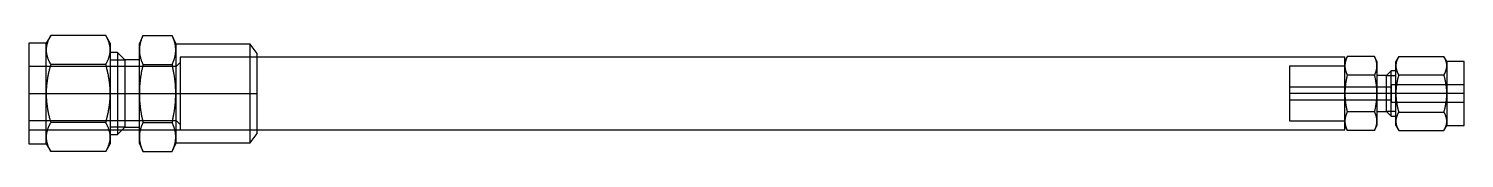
# Model space of a CAD drawing. Header units: inches. Extents: x 1.55 to 11.41, y 2.31 to 3.1.
import ezdxf

# ---------------------------------------------------------------- set-up
doc = ezdxf.new("R2010")
doc.units = ezdxf.units.IN
doc.header["$MEASUREMENT"] = 0
doc.linetypes.add('CENTER2', pattern=[28.575, 19.05, -3.175, 3.175, -3.175])
doc.linetypes.add('HIDDEN2', pattern=[4.7625, 3.175, -1.5875])
for name, color, linetype in [('TRDETAIL2', 7, 'Continuous'), ('TRDETAIL3', 7, 'Continuous'), ('TRMODEL1', 7, 'Continuous'), ('TRMODEL3', 7, 'Continuous')]:
    doc.layers.add(name, color=color, linetype=linetype)

# ---------------------------------------------------------------- blocks, each defined once
blk = doc.blocks.new('SS-600-1-6W')
at = {"layer": 'TRDETAIL2', "color": 6, "linetype": 'HIDDEN2'}
for p, q in [((1.04, 0.2125), (1.015, 0.1875)), ((1.57, 0.25), (1.04, 0.25)), ((1.04, 0.25), (1.04, 0.2125)), ((0, 0.1875), (1.015, 0.1875)), ((0.66, 0.1875), (0.66, -0.1875)), ((1.015, -0.1875), (0, -0.1875)), ((1.04, -0.2125), (1.015, -0.1875)), ((1.04, -0.2125), (1.04, -0.25)), ((1.04, -0.25), (1.57, -0.25))]:
    blk.add_line(p, q, dxfattribs=at)
at = {"layer": 'TRDETAIL3', "color": 4, "linetype": 'CENTER2'}
for p, q in [((0, 0), (1.57, 0)), ((0, -0.25), (1.57, -0.25))]:
    blk.add_line(p, q, dxfattribs=at)
at = {"layer": 'TRMODEL1', "color": 7, "linetype": 'Continuous'}
for p, q in [((0.1508, 0.3984), (0.12, 0.345)), ((0.149, 0.3952), (0.1473, 0.3921)), ((0.1508, 0.3984), (0.149, 0.3952)), ((0.5292, 0.3984), (0.1508, 0.3984)), ((0.531, 0.3952), (0.5292, 0.3984)), ((0.56, 0.345), (0.5292, 0.3984)), ((0.5327, 0.3921), (0.531, 0.3952)), ((0.7848, 0.3969), (0.76, 0.3437)), ((0.7848, 0.3969), (0.7834, 0.3938)), ((0.7848, 0.3969), (0.9852, 0.3969)), ((0.9866, 0.3938), (0.9852, 0.3969)), ((1.01, 0.3437), (0.9852, 0.3969)), ((0, 0.345), (0, -0.345)), ((0.12, 0.345), (0, 0.345)), ((0.12, 0.2988), (0.12, 0.345)), ((0.1201, 0.3043), (0.12, 0.3015)), ((0.12, 0.3015), (0.12, 0.2988)), ((0.12, 0.2988), (0.12, 0.296)), ((0.12, 0), (0.12, 0.2988)), ((0.12, 0.296), (0.1201, 0.2933)), ((0.1202, 0.307), (0.1201, 0.3043)), ((0.1204, 0.3097), (0.1202, 0.307)), ((0.1206, 0.3124), (0.1204, 0.3097)), ((0.1209, 0.3152), (0.1206, 0.3124)), ((0.1212, 0.3179), (0.1209, 0.3152)), ((0.1216, 0.3206), (0.1212, 0.3179)), ((0.122, 0.3233), (0.1216, 0.3206)), ((0.1225, 0.3261), (0.122, 0.3233)), ((0.123, 0.3288), (0.1225, 0.3261)), ((0.1236, 0.3315), (0.123, 0.3288)), ((0.1242, 0.3343), (0.1236, 0.3315)), ((0.1248, 0.337), (0.1242, 0.3343)), ((0.1256, 0.3398), (0.1248, 0.337)), ((0.1263, 0.3426), (0.1256, 0.3398)), ((0.1271, 0.3454), (0.1263, 0.3426)), ((0.128, 0.3482), (0.1271, 0.3454)), ((0.1289, 0.351), (0.128, 0.3482)), ((0.1299, 0.3538), (0.1289, 0.351)), ((0.1309, 0.3566), (0.1299, 0.3538)), ((0.132, 0.3595), (0.1309, 0.3566)), ((0.1331, 0.3623), (0.132, 0.3595)), ((0.1343, 0.3652), (0.1331, 0.3623)), ((0.1355, 0.3681), (0.1343, 0.3652)), ((0.1368, 0.371), (0.1355, 0.3681)), ((0.1381, 0.374), (0.1368, 0.371)), ((0.1395, 0.3769), (0.1381, 0.374)), ((0.1409, 0.3799), (0.1395, 0.3769)), ((0.1424, 0.3829), (0.1409, 0.3799)), ((0.144, 0.386), (0.1424, 0.3829)), ((0.1456, 0.389), (0.144, 0.386)), ((0.1473, 0.3921), (0.1456, 0.389)), ((0.5344, 0.389), (0.5327, 0.3921)), ((0.536, 0.386), (0.5344, 0.389)), ((0.5376, 0.3829), (0.536, 0.386)), ((0.5391, 0.3799), (0.5376, 0.3829)), ((0.5405, 0.3769), (0.5391, 0.3799)), ((0.5419, 0.374), (0.5405, 0.3769)), ((0.5432, 0.371), (0.5419, 0.374)), ((0.5445, 0.3681), (0.5432, 0.371)), ((0.5457, 0.3652), (0.5445, 0.3681)), ((0.5469, 0.3623), (0.5457, 0.3652)), ((0.548, 0.3595), (0.5469, 0.3623)), ((0.5491, 0.3566), (0.548, 0.3595)), ((0.5501, 0.3538), (0.5491, 0.3566)), ((0.5511, 0.351), (0.5501, 0.3538)), ((0.552, 0.3482), (0.5511, 0.351)), ((0.5529, 0.3454), (0.552, 0.3482)), ((0.5537, 0.3426), (0.5529, 0.3454)), ((0.5544, 0.3398), (0.5537, 0.3426)), ((0.5552, 0.337), (0.5544, 0.3398)), ((0.5558, 0.3343), (0.5552, 0.337)), ((0.5564, 0.3315), (0.5558, 0.3343)), ((0.557, 0.3288), (0.5564, 0.3315)), ((0.5575, 0.3261), (0.557, 0.3288)), ((0.558, 0.3233), (0.5575, 0.3261)), ((0.5584, 0.3206), (0.558, 0.3233)), ((0.5588, 0.3179), (0.5584, 0.3206)), ((0.5591, 0.3152), (0.5588, 0.3179)), ((0.5594, 0.3124), (0.5591, 0.3152)), ((0.5596, 0.3097), (0.5594, 0.3124)), ((0.5598, 0.307), (0.5596, 0.3097)), ((0.5599, 0.3043), (0.5598, 0.307)), ((0.56, 0.3015), (0.5599, 0.3043)), ((0.5599, 0.2933), (0.56, 0.296)), ((0.56, 0.345), (0.56, 0.2988)), ((0.56, 0.2988), (0.56, 0.3015)), ((0.56, 0.296), (0.56, 0.2988)), ((0.56, 0.2988), (0.56, 0)), ((0.76, 0.2977), (0.76, 0.3437)), ((0.7601, 0.3031), (0.76, 0.3004)), ((0.76, 0.3004), (0.76, 0.2977)), ((0.76, 0.2977), (0.76, 0.295)), ((0.76, 0), (0.76, 0.2977)), ((0.7602, 0.3059), (0.7601, 0.3031)), ((0.7603, 0.3086), (0.7602, 0.3059)), ((0.7605, 0.3113), (0.7603, 0.3086)), ((0.7607, 0.314), (0.7605, 0.3113)), ((0.761, 0.3167), (0.7607, 0.314)), ((0.7613, 0.3194), (0.761, 0.3167)), ((0.7616, 0.3222), (0.7613, 0.3194)), ((0.762, 0.3249), (0.7616, 0.3222)), ((0.7624, 0.3276), (0.762, 0.3249)), ((0.7629, 0.3303), (0.7624, 0.3276)), ((0.7634, 0.3331), (0.7629, 0.3303)), ((0.7639, 0.3358), (0.7634, 0.3331)), ((0.7645, 0.3386), (0.7639, 0.3358)), ((0.7651, 0.3413), (0.7645, 0.3386)), ((0.7657, 0.3441), (0.7651, 0.3413)), ((0.7664, 0.3469), (0.7657, 0.3441)), ((0.7672, 0.3497), (0.7664, 0.3469)), ((0.7679, 0.3525), (0.7672, 0.3497)), ((0.7688, 0.3553), (0.7679, 0.3525)), ((0.7696, 0.3582), (0.7688, 0.3553)), ((0.7705, 0.361), (0.7696, 0.3582)), ((0.7715, 0.3639), (0.7705, 0.361)), ((0.7725, 0.3668), (0.7715, 0.3639)), ((0.7735, 0.3697), (0.7725, 0.3668)), ((0.7746, 0.3726), (0.7735, 0.3697)), ((0.7757, 0.3756), (0.7746, 0.3726)), ((0.7768, 0.3785), (0.7757, 0.3756)), ((0.7781, 0.3815), (0.7768, 0.3785)), ((0.7793, 0.3846), (0.7781, 0.3815)), ((0.7806, 0.3876), (0.7793, 0.3846)), ((0.782, 0.3907), (0.7806, 0.3876)), ((0.7834, 0.3938), (0.782, 0.3907)), ((0.988, 0.3907), (0.9866, 0.3938)), ((0.9894, 0.3876), (0.988, 0.3907)), ((0.9907, 0.3846), (0.9894, 0.3876)), ((0.9919, 0.3815), (0.9907, 0.3846)), ((0.9932, 0.3785), (0.9919, 0.3815)), ((0.9943, 0.3756), (0.9932, 0.3785)), ((0.9954, 0.3726), (0.9943, 0.3756)), ((0.9965, 0.3697), (0.9954, 0.3726)), ((0.9975, 0.3668), (0.9965, 0.3697)), ((0.9985, 0.3639), (0.9975, 0.3668)), ((0.9995, 0.361), (0.9985, 0.3639)), ((1.0004, 0.3582), (0.9995, 0.361)), ((1.0012, 0.3553), (1.0004, 0.3582)), ((1.0021, 0.3525), (1.0012, 0.3553)), ((1.0028, 0.3497), (1.0021, 0.3525)), ((1.0036, 0.3469), (1.0028, 0.3497)), ((1.0043, 0.3441), (1.0036, 0.3469)), ((1.0049, 0.3413), (1.0043, 0.3441)), ((1.0055, 0.3386), (1.0049, 0.3413)), ((1.0061, 0.3358), (1.0055, 0.3386)), ((1.0066, 0.3331), (1.0061, 0.3358)), ((1.0071, 0.3303), (1.0066, 0.3331)), ((1.0076, 0.3276), (1.0071, 0.3303)), ((1.008, 0.3249), (1.0076, 0.3276)), ((1.0084, 0.3222), (1.008, 0.3249)), ((1.0087, 0.3194), (1.0084, 0.3222)), ((1.009, 0.3167), (1.0087, 0.3194)), ((1.0093, 0.314), (1.009, 0.3167)), ((1.0095, 0.3113), (1.0093, 0.314)), ((1.0097, 0.3086), (1.0095, 0.3113)), ((1.0098, 0.3059), (1.0097, 0.3086)), ((1.0099, 0.3031), (1.0098, 0.3059)), ((1.01, 0.3004), (1.0099, 0.3031)), ((1.01, 0.3437), (1.01, 0.2977)), ((1.522, 0.3375), (1.01, 0.3375)), ((1.01, 0.2977), (1.01, 0.3004)), ((1.01, 0.2977), (1.01, 0)), ((1.01, 0.295), (1.01, 0.2977)), ((1.522, -0.3375), (1.522, 0.3375)), ((1.57, 0.275), (1.522, 0.3375)), ((0.1201, 0.2933), (0.1202, 0.2906)), ((0.1202, 0.2906), (0.1204, 0.2878)), ((0.1204, 0.2878), (0.1206, 0.2851)), ((0.1206, 0.2851), (0.1209, 0.2824)), ((0.1209, 0.2824), (0.1212, 0.2797)), ((0.1212, 0.2797), (0.1216, 0.2769)), ((0.1216, 0.2769), (0.122, 0.2742)), ((0.122, 0.2742), (0.1225, 0.2715)), ((0.1225, 0.2715), (0.123, 0.2688)), ((0.123, 0.2688), (0.1236, 0.266)), ((0.1236, 0.266), (0.1242, 0.2633)), ((0.1242, 0.2633), (0.1248, 0.2605)), ((0.1248, 0.2605), (0.1256, 0.2578)), ((0.1256, 0.2578), (0.1263, 0.255)), ((0.1263, 0.255), (0.1271, 0.2522)), ((0.1271, 0.2522), (0.128, 0.2494)), ((0.128, 0.2494), (0.1289, 0.2466)), ((0.1289, 0.2466), (0.1299, 0.2438)), ((0.1299, 0.2438), (0.1309, 0.241)), ((0.1309, 0.241), (0.132, 0.2381)), ((0.132, 0.2381), (0.1331, 0.2352)), ((0.1331, 0.2352), (0.1343, 0.2324)), ((0.1343, 0.2324), (0.1355, 0.2295)), ((0.1355, 0.2295), (0.1368, 0.2265)), ((0.1368, 0.2265), (0.1381, 0.2236)), ((0.1381, 0.2236), (0.1395, 0.2206)), ((0.1395, 0.2206), (0.1409, 0.2177)), ((0.1409, 0.2177), (0.1424, 0.2146)), ((0.1424, 0.2146), (0.144, 0.2116)), ((0.144, 0.2116), (0.1456, 0.2085)), ((0.1456, 0.2085), (0.1473, 0.2055)), ((0.1473, 0.2055), (0.149, 0.2023)), ((0.149, 0.2023), (0.1508, 0.1992)), ((0.1508, 0.1992), (0.149, 0.1929)), ((0.5292, 0.1992), (0.1508, 0.1992)), ((0.5292, 0.1992), (0.531, 0.2023)), ((0.531, 0.1929), (0.5292, 0.1992)), ((0.531, 0.2023), (0.5327, 0.2055)), ((0.5327, 0.2055), (0.5344, 0.2085)), ((0.5344, 0.2085), (0.536, 0.2116)), ((0.536, 0.2116), (0.5376, 0.2146)), ((0.5376, 0.2146), (0.5391, 0.2177)), ((0.5391, 0.2177), (0.5405, 0.2206)), ((0.5405, 0.2206), (0.5419, 0.2236)), ((0.5419, 0.2236), (0.5432, 0.2265)), ((0.5432, 0.2265), (0.5445, 0.2295)), ((0.5445, 0.2295), (0.5457, 0.2324)), ((0.5457, 0.2324), (0.5469, 0.2352)), ((0.5469, 0.2352), (0.548, 0.2381)), ((0.548, 0.2381), (0.5491, 0.241)), ((0.5491, 0.241), (0.5501, 0.2438)), ((0.5501, 0.2438), (0.5511, 0.2466)), ((0.5511, 0.2466), (0.552, 0.2494)), ((0.552, 0.2494), (0.5529, 0.2522)), ((0.5529, 0.2522), (0.5537, 0.255)), ((0.5537, 0.255), (0.5544, 0.2578)), ((0.5544, 0.2578), (0.5552, 0.2605)), ((0.5552, 0.2605), (0.5558, 0.2633)), ((0.5558, 0.2633), (0.5564, 0.266)), ((0.5564, 0.266), (0.557, 0.2688)), ((0.557, 0.2688), (0.5575, 0.2715)), ((0.5575, 0.2715), (0.558, 0.2742)), ((0.558, 0.2742), (0.5584, 0.2769)), ((0.5584, 0.2769), (0.5588, 0.2797)), ((0.5588, 0.2797), (0.5591, 0.2824)), ((0.5591, 0.2824), (0.5594, 0.2851)), ((0.5594, 0.2851), (0.5596, 0.2878)), ((0.5596, 0.2878), (0.5598, 0.2906)), ((0.5598, 0.2906), (0.5599, 0.2933)), ((0.6104, 0.2812), (0.56, 0.2812)), ((0.6104, 0.2812), (0.6104, -0.2813)), ((0.66, 0.2316), (0.6104, 0.2812)), ((0.66, 0.2316), (0.66, -0.2317)), ((0.76, 0.2316), (0.66, 0.2316)), ((0.76, 0.295), (0.7601, 0.2922)), ((0.7601, 0.2922), (0.7602, 0.2895)), ((0.7602, 0.2895), (0.7603, 0.2868)), ((0.7603, 0.2868), (0.7605, 0.2841)), ((0.7605, 0.2841), (0.7607, 0.2814)), ((0.7607, 0.2814), (0.761, 0.2787)), ((0.761, 0.2787), (0.7613, 0.2759)), ((0.7613, 0.2759), (0.7616, 0.2732)), ((0.7616, 0.2732), (0.762, 0.2705)), ((0.762, 0.2705), (0.7624, 0.2678)), ((0.7624, 0.2678), (0.7629, 0.265)), ((0.7629, 0.265), (0.7634, 0.2623)), ((0.7634, 0.2623), (0.7639, 0.2596)), ((0.7639, 0.2596), (0.7645, 0.2568)), ((0.7645, 0.2568), (0.7651, 0.2541)), ((0.7651, 0.2541), (0.7657, 0.2513)), ((0.7657, 0.2513), (0.7664, 0.2485)), ((0.7664, 0.2485), (0.7672, 0.2457)), ((0.7672, 0.2457), (0.7679, 0.2429)), ((0.7679, 0.2429), (0.7688, 0.2401)), ((0.7688, 0.2401), (0.7696, 0.2372)), ((0.7696, 0.2372), (0.7705, 0.2344)), ((0.7705, 0.2344), (0.7715, 0.2315)), ((0.7715, 0.2315), (0.7725, 0.2286)), ((0.7725, 0.2286), (0.7735, 0.2257)), ((0.7735, 0.2257), (0.7746, 0.2228)), ((0.7746, 0.2228), (0.7757, 0.2198)), ((0.7757, 0.2198), (0.7768, 0.2169)), ((0.7768, 0.2169), (0.7781, 0.2139)), ((0.7781, 0.2139), (0.7793, 0.2108)), ((0.7793, 0.2108), (0.7806, 0.2078)), ((0.7806, 0.2078), (0.782, 0.2047)), ((0.782, 0.2047), (0.7834, 0.2016)), ((0.7834, 0.2016), (0.7848, 0.1985)), ((0.7848, 0.1985), (0.7834, 0.1922)), ((0.7848, 0.1985), (0.9852, 0.1985)), ((0.9852, 0.1985), (0.9866, 0.2016)), ((0.9866, 0.1922), (0.9852, 0.1985)), ((0.9866, 0.2016), (0.988, 0.2047)), ((0.988, 0.2047), (0.9894, 0.2078)), ((0.9894, 0.2078), (0.9907, 0.2108)), ((0.9907, 0.2108), (0.9919, 0.2139)), ((0.9919, 0.2139), (0.9932, 0.2169)), ((0.9932, 0.2169), (0.9943, 0.2198)), ((0.9943, 0.2198), (0.9954, 0.2228)), ((0.9954, 0.2228), (0.9965, 0.2257)), ((0.9965, 0.2257), (0.9975, 0.2286)), ((0.9975, 0.2286), (0.9985, 0.2315)), ((0.9985, 0.2315), (0.9995, 0.2344)), ((0.9995, 0.2344), (1.0004, 0.2372)), ((1.0004, 0.2372), (1.0012, 0.2401)), ((1.0012, 0.2401), (1.0021, 0.2429)), ((1.0021, 0.2429), (1.0028, 0.2457)), ((1.0028, 0.2457), (1.0036, 0.2485)), ((1.0036, 0.2485), (1.0043, 0.2513)), ((1.0043, 0.2513), (1.0049, 0.2541)), ((1.0049, 0.2541), (1.0055, 0.2568)), ((1.0055, 0.2568), (1.0061, 0.2596)), ((1.0061, 0.2596), (1.0066, 0.2623)), ((1.0066, 0.2623), (1.0071, 0.265)), ((1.0071, 0.265), (1.0076, 0.2678)), ((1.0076, 0.2678), (1.008, 0.2705)), ((1.008, 0.2705), (1.0084, 0.2732)), ((1.0084, 0.2732), (1.0087, 0.2759)), ((1.0087, 0.2759), (1.009, 0.2787)), ((1.009, 0.2787), (1.0093, 0.2814)), ((1.0093, 0.2814), (1.0095, 0.2841)), ((1.0095, 0.2841), (1.0097, 0.2868)), ((1.0097, 0.2868), (1.0098, 0.2895)), ((1.0098, 0.2895), (1.0099, 0.2922)), ((1.0099, 0.2922), (1.01, 0.295)), ((1.57, -0.275), (1.57, 0.275)), ((0.128, 0.0987), (0.1271, 0.0932)), ((0.1289, 0.1044), (0.128, 0.0987)), ((0.1299, 0.11), (0.1289, 0.1044)), ((0.1309, 0.1157), (0.1299, 0.11)), ((0.132, 0.1214), (0.1309, 0.1157)), ((0.1331, 0.1271), (0.132, 0.1214)), ((0.1343, 0.1328), (0.1331, 0.1271)), ((0.1355, 0.1386), (0.1343, 0.1328)), ((0.1368, 0.1445), (0.1355, 0.1386)), ((0.1381, 0.1504), (0.1368, 0.1445)), ((0.1395, 0.1563), (0.1381, 0.1504)), ((0.1409, 0.1623), (0.1395, 0.1563)), ((0.1424, 0.1683), (0.1409, 0.1623)), ((0.144, 0.1743), (0.1424, 0.1683)), ((0.1456, 0.1805), (0.144, 0.1743)), ((0.1473, 0.1866), (0.1456, 0.1805)), ((0.149, 0.1929), (0.1473, 0.1866)), ((0.5327, 0.1866), (0.531, 0.1929)), ((0.5344, 0.1805), (0.5327, 0.1866)), ((0.536, 0.1743), (0.5344, 0.1805)), ((0.5376, 0.1683), (0.536, 0.1743)), ((0.5391, 0.1623), (0.5376, 0.1683)), ((0.5405, 0.1563), (0.5391, 0.1623)), ((0.5419, 0.1504), (0.5405, 0.1563)), ((0.5432, 0.1445), (0.5419, 0.1504)), ((0.5445, 0.1386), (0.5432, 0.1445)), ((0.5457, 0.1328), (0.5445, 0.1386)), ((0.5469, 0.1271), (0.5457, 0.1328)), ((0.548, 0.1214), (0.5469, 0.1271)), ((0.5491, 0.1157), (0.548, 0.1214)), ((0.5501, 0.11), (0.5491, 0.1157)), ((0.5511, 0.1044), (0.5501, 0.11)), ((0.552, 0.0987), (0.5511, 0.1044)), ((0.5529, 0.0932), (0.552, 0.0987)), ((0.7672, 0.104), (0.7664, 0.0984)), ((0.7679, 0.1096), (0.7672, 0.104)), ((0.7688, 0.1152), (0.7679, 0.1096)), ((0.7696, 0.1209), (0.7688, 0.1152)), ((0.7705, 0.1266), (0.7696, 0.1209)), ((0.7715, 0.1324), (0.7705, 0.1266)), ((0.7725, 0.1381), (0.7715, 0.1324)), ((0.7735, 0.144), (0.7725, 0.1381)), ((0.7746, 0.1498), (0.7735, 0.144)), ((0.7757, 0.1557), (0.7746, 0.1498)), ((0.7768, 0.1617), (0.7757, 0.1557)), ((0.7781, 0.1677), (0.7768, 0.1617)), ((0.7793, 0.1737), (0.7781, 0.1677)), ((0.7806, 0.1798), (0.7793, 0.1737)), ((0.782, 0.186), (0.7806, 0.1798)), ((0.7834, 0.1922), (0.782, 0.186)), ((0.988, 0.186), (0.9866, 0.1922)), ((0.9894, 0.1798), (0.988, 0.186)), ((0.9907, 0.1737), (0.9894, 0.1798)), ((0.9919, 0.1677), (0.9907, 0.1737)), ((0.9932, 0.1617), (0.9919, 0.1677)), ((0.9943, 0.1557), (0.9932, 0.1617)), ((0.9954, 0.1498), (0.9943, 0.1557)), ((0.9965, 0.144), (0.9954, 0.1498)), ((0.9975, 0.1381), (0.9965, 0.144)), ((0.9985, 0.1324), (0.9975, 0.1381)), ((0.9995, 0.1266), (0.9985, 0.1324)), ((1.0004, 0.1209), (0.9995, 0.1266)), ((1.0012, 0.1152), (1.0004, 0.1209)), ((1.0021, 0.1096), (1.0012, 0.1152)), ((1.0028, 0.104), (1.0021, 0.1096)), ((1.0036, 0.0984), (1.0028, 0.104)), ((0.1201, 0.0109), (0.12, 0.0055)), ((0.12, 0.0055), (0.12, 0)), ((0.1202, 0.0164), (0.1201, 0.0109)), ((0.1204, 0.0219), (0.1202, 0.0164)), ((0.1206, 0.0273), (0.1204, 0.0219)), ((0.1209, 0.0328), (0.1206, 0.0273)), ((0.1212, 0.0382), (0.1209, 0.0328)), ((0.1216, 0.0437), (0.1212, 0.0382)), ((0.122, 0.0491), (0.1216, 0.0437)), ((0.1225, 0.0546), (0.122, 0.0491)), ((0.123, 0.06), (0.1225, 0.0546)), ((0.1236, 0.0655), (0.123, 0.06)), ((0.1242, 0.071), (0.1236, 0.0655)), ((0.1248, 0.0765), (0.1242, 0.071)), ((0.1256, 0.0821), (0.1248, 0.0765)), ((0.1263, 0.0876), (0.1256, 0.0821)), ((0.1271, 0.0932), (0.1263, 0.0876)), ((0.5537, 0.0876), (0.5529, 0.0932)), ((0.5544, 0.0821), (0.5537, 0.0876)), ((0.5552, 0.0765), (0.5544, 0.0821)), ((0.5558, 0.071), (0.5552, 0.0765)), ((0.5564, 0.0655), (0.5558, 0.071)), ((0.557, 0.06), (0.5564, 0.0655)), ((0.5575, 0.0546), (0.557, 0.06)), ((0.558, 0.0491), (0.5575, 0.0546)), ((0.5584, 0.0437), (0.558, 0.0491)), ((0.5588, 0.0382), (0.5584, 0.0437)), ((0.5591, 0.0328), (0.5588, 0.0382)), ((0.5594, 0.0273), (0.5591, 0.0328)), ((0.5596, 0.0219), (0.5594, 0.0273)), ((0.5598, 0.0164), (0.5596, 0.0219)), ((0.5599, 0.0109), (0.5598, 0.0164)), ((0.56, 0.0055), (0.5599, 0.0109)), ((0.56, 0), (0.56, 0.0055)), ((0.7601, 0.0109), (0.76, 0.0055)), ((0.76, 0.0055), (0.76, 0)), ((0.7602, 0.0163), (0.7601, 0.0109)), ((0.7603, 0.0218), (0.7602, 0.0163)), ((0.7605, 0.0272), (0.7603, 0.0218)), ((0.7607, 0.0326), (0.7605, 0.0272)), ((0.761, 0.0381), (0.7607, 0.0326)), ((0.7613, 0.0435), (0.761, 0.0381)), ((0.7616, 0.0489), (0.7613, 0.0435)), ((0.762, 0.0544), (0.7616, 0.0489)), ((0.7624, 0.0598), (0.762, 0.0544)), ((0.7629, 0.0653), (0.7624, 0.0598)), ((0.7634, 0.0708), (0.7629, 0.0653)), ((0.7639, 0.0763), (0.7634, 0.0708)), ((0.7645, 0.0818), (0.7639, 0.0763)), ((0.7651, 0.0873), (0.7645, 0.0818)), ((0.7657, 0.0928), (0.7651, 0.0873)), ((0.7664, 0.0984), (0.7657, 0.0928)), ((1.0043, 0.0928), (1.0036, 0.0984)), ((1.0049, 0.0873), (1.0043, 0.0928)), ((1.0055, 0.0818), (1.0049, 0.0873)), ((1.0061, 0.0763), (1.0055, 0.0818)), ((1.0066, 0.0708), (1.0061, 0.0763)), ((1.0071, 0.0653), (1.0066, 0.0708)), ((1.0076, 0.0598), (1.0071, 0.0653)), ((1.008, 0.0544), (1.0076, 0.0598)), ((1.0084, 0.0489), (1.008, 0.0544)), ((1.0087, 0.0435), (1.0084, 0.0489)), ((1.009, 0.0381), (1.0087, 0.0435)), ((1.0093, 0.0326), (1.009, 0.0381)), ((1.0095, 0.0272), (1.0093, 0.0326)), ((1.0097, 0.0218), (1.0095, 0.0272)), ((1.0098, 0.0163), (1.0097, 0.0218)), ((1.0099, 0.0109), (1.0098, 0.0163)), ((1.01, 0.0055), (1.0099, 0.0109)), ((1.01, 0), (1.01, 0.0055)), ((1.01, -0.0055), (1.01, 0)), ((0.12, 0), (0.12, -0.0055)), ((0.12, -0.2988), (0.12, 0)), ((0.12, -0.0055), (0.1201, -0.0109)), ((0.1201, -0.0109), (0.1202, -0.0164)), ((0.1202, -0.0164), (0.1204, -0.0219)), ((0.1204, -0.0219), (0.1206, -0.0273)), ((0.1206, -0.0273), (0.1209, -0.0328)), ((0.1209, -0.0328), (0.1212, -0.0382)), ((0.1212, -0.0382), (0.1216, -0.0437)), ((0.1216, -0.0437), (0.122, -0.0491)), ((0.122, -0.0491), (0.1225, -0.0546)), ((0.1225, -0.0546), (0.123, -0.06)), ((0.123, -0.06), (0.1236, -0.0655)), ((0.1236, -0.0655), (0.1242, -0.071)), ((0.1242, -0.071), (0.1248, -0.0765)), ((0.1248, -0.0765), (0.1256, -0.0821)), ((0.1256, -0.0821), (0.1263, -0.0876)), ((0.1263, -0.0876), (0.1271, -0.0932)), ((0.1271, -0.0932), (0.128, -0.0987)), ((0.552, -0.0987), (0.5529, -0.0932)), ((0.5529, -0.0932), (0.5537, -0.0876)), ((0.5537, -0.0876), (0.5544, -0.0821)), ((0.5544, -0.0821), (0.5552, -0.0765)), ((0.5552, -0.0765), (0.5558, -0.071)), ((0.5558, -0.071), (0.5564, -0.0655)), ((0.5564, -0.0655), (0.557, -0.06)), ((0.557, -0.06), (0.5575, -0.0546)), ((0.5575, -0.0546), (0.558, -0.0491)), ((0.558, -0.0491), (0.5584, -0.0437)), ((0.5584, -0.0437), (0.5588, -0.0382)), ((0.5588, -0.0382), (0.5591, -0.0328)), ((0.5591, -0.0328), (0.5594, -0.0273)), ((0.5594, -0.0273), (0.5596, -0.0219)), ((0.5596, -0.0219), (0.5598, -0.0164)), ((0.5598, -0.0164), (0.5599, -0.0109)), ((0.5599, -0.0109), (0.56, -0.0055)), ((0.56, 0), (0.56, -0.2988)), ((0.56, -0.0055), (0.56, 0)), ((0.76, 0), (0.76, -0.0055)), ((0.76, -0.2977), (0.76, 0)), ((0.76, -0.0055), (0.7601, -0.0109)), ((0.7601, -0.0109), (0.7602, -0.0163)), ((0.7602, -0.0163), (0.7603, -0.0218)), ((0.7603, -0.0218), (0.7605, -0.0272)), ((0.7605, -0.0272), (0.7607, -0.0326)), ((0.7607, -0.0326), (0.761, -0.0381)), ((0.761, -0.0381), (0.7613, -0.0435)), ((0.7613, -0.0435), (0.7616, -0.0489)), ((0.7616, -0.0489), (0.762, -0.0544)), ((0.762, -0.0544), (0.7624, -0.0598)), ((0.7624, -0.0598), (0.7629, -0.0653)), ((0.7629, -0.0653), (0.7634, -0.0708)), ((0.7634, -0.0708), (0.7639, -0.0763)), ((0.7639, -0.0763), (0.7645, -0.0818)), ((0.7645, -0.0818), (0.7651, -0.0873)), ((0.7651, -0.0873), (0.7657, -0.0928)), ((0.7657, -0.0928), (0.7664, -0.0984)), ((0.7664, -0.0984), (0.7672, -0.104)), ((1.0028, -0.104), (1.0036, -0.0984)), ((1.0036, -0.0984), (1.0043, -0.0928)), ((1.0043, -0.0928), (1.0049, -0.0873)), ((1.0049, -0.0873), (1.0055, -0.0818)), ((1.0055, -0.0818), (1.0061, -0.0763)), ((1.0061, -0.0763), (1.0066, -0.0708)), ((1.0066, -0.0708), (1.0071, -0.0653)), ((1.0071, -0.0653), (1.0076, -0.0598)), ((1.0076, -0.0598), (1.008, -0.0544)), ((1.008, -0.0544), (1.0084, -0.0489)), ((1.0084, -0.0489), (1.0087, -0.0435)), ((1.0087, -0.0435), (1.009, -0.0381)), ((1.009, -0.0381), (1.0093, -0.0326)), ((1.0093, -0.0326), (1.0095, -0.0272)), ((1.0095, -0.0272), (1.0097, -0.0218)), ((1.0097, -0.0218), (1.0098, -0.0163)), ((1.0098, -0.0163), (1.0099, -0.0109)), ((1.0099, -0.0109), (1.01, -0.0055)), ((1.01, 0), (1.01, -0.2977)), ((0.128, -0.0987), (0.1289, -0.1044)), ((0.1289, -0.1044), (0.1299, -0.11)), ((0.1299, -0.11), (0.1309, -0.1157)), ((0.1309, -0.1157), (0.132, -0.1214)), ((0.132, -0.1214), (0.1331, -0.1271)), ((0.1331, -0.1271), (0.1343, -0.1328)), ((0.1343, -0.1328), (0.1355, -0.1386)), ((0.1355, -0.1386), (0.1368, -0.1445)), ((0.1368, -0.1445), (0.1381, -0.1504)), ((0.1381, -0.1504), (0.1395, -0.1563)), ((0.1395, -0.1563), (0.1409, -0.1623)), ((0.1409, -0.1623), (0.1424, -0.1683)), ((0.1424, -0.1683), (0.144, -0.1743)), ((0.144, -0.1743), (0.1456, -0.1805)), ((0.1456, -0.1805), (0.1473, -0.1866)), ((0.1473, -0.1866), (0.149, -0.1929)), ((0.149, -0.1929), (0.1508, -0.1992)), ((0.5292, -0.1992), (0.531, -0.1929)), ((0.531, -0.1929), (0.5327, -0.1866)), ((0.5327, -0.1866), (0.5344, -0.1805)), ((0.5344, -0.1805), (0.536, -0.1743)), ((0.536, -0.1743), (0.5376, -0.1683)), ((0.5376, -0.1683), (0.5391, -0.1623)), ((0.5391, -0.1623), (0.5405, -0.1563)), ((0.5405, -0.1563), (0.5419, -0.1504)), ((0.5419, -0.1504), (0.5432, -0.1445)), ((0.5432, -0.1445), (0.5445, -0.1386)), ((0.5445, -0.1386), (0.5457, -0.1328)), ((0.5457, -0.1328), (0.5469, -0.1271)), ((0.5469, -0.1271), (0.548, -0.1214)), ((0.548, -0.1214), (0.5491, -0.1157)), ((0.5491, -0.1157), (0.5501, -0.11)), ((0.5501, -0.11), (0.5511, -0.1044)), ((0.5511, -0.1044), (0.552, -0.0987)), ((0.7672, -0.104), (0.7679, -0.1096)), ((0.7679, -0.1096), (0.7688, -0.1152)), ((0.7688, -0.1152), (0.7696, -0.1209)), ((0.7696, -0.1209), (0.7705, -0.1266)), ((0.7705, -0.1266), (0.7715, -0.1324)), ((0.7715, -0.1324), (0.7725, -0.1381)), ((0.7725, -0.1381), (0.7735, -0.144)), ((0.7735, -0.144), (0.7746, -0.1498)), ((0.7746, -0.1498), (0.7757, -0.1557)), ((0.7757, -0.1557), (0.7768, -0.1617)), ((0.7768, -0.1617), (0.7781, -0.1677)), ((0.7781, -0.1677), (0.7793, -0.1737)), ((0.7793, -0.1737), (0.7806, -0.1798)), ((0.7806, -0.1798), (0.782, -0.186)), ((0.782, -0.186), (0.7834, -0.1922)), ((0.7834, -0.1922), (0.7848, -0.1985)), ((0.9852, -0.1985), (0.9866, -0.1922)), ((0.9866, -0.1922), (0.988, -0.186)), ((0.988, -0.186), (0.9894, -0.1798)), ((0.9894, -0.1798), (0.9907, -0.1737)), ((0.9907, -0.1737), (0.9919, -0.1677)), ((0.9919, -0.1677), (0.9932, -0.1617)), ((0.9932, -0.1617), (0.9943, -0.1557)), ((0.9943, -0.1557), (0.9954, -0.1498)), ((0.9954, -0.1498), (0.9965, -0.144)), ((0.9965, -0.144), (0.9975, -0.1381)), ((0.9975, -0.1381), (0.9985, -0.1324)), ((0.9985, -0.1324), (0.9995, -0.1266)), ((0.9995, -0.1266), (1.0004, -0.1209)), ((1.0004, -0.1209), (1.0012, -0.1152)), ((1.0012, -0.1152), (1.0021, -0.1096)), ((1.0021, -0.1096), (1.0028, -0.104)), ((0.1201, -0.2933), (0.12, -0.296)), ((0.1202, -0.2906), (0.1201, -0.2933)), ((0.1204, -0.2878), (0.1202, -0.2906)), ((0.1206, -0.2851), (0.1204, -0.2878)), ((0.1209, -0.2824), (0.1206, -0.2851)), ((0.1212, -0.2797), (0.1209, -0.2824)), ((0.1216, -0.2769), (0.1212, -0.2797)), ((0.122, -0.2742), (0.1216, -0.2769)), ((0.1225, -0.2715), (0.122, -0.2742)), ((0.123, -0.2688), (0.1225, -0.2715)), ((0.1236, -0.266), (0.123, -0.2688)), ((0.1242, -0.2633), (0.1236, -0.266)), ((0.1248, -0.2605), (0.1242, -0.2633)), ((0.1256, -0.2578), (0.1248, -0.2605)), ((0.1263, -0.255), (0.1256, -0.2578)), ((0.1271, -0.2522), (0.1263, -0.255)), ((0.128, -0.2494), (0.1271, -0.2522)), ((0.1289, -0.2466), (0.128, -0.2494)), ((0.1299, -0.2438), (0.1289, -0.2466)), ((0.1309, -0.241), (0.1299, -0.2438)), ((0.132, -0.2381), (0.1309, -0.241)), ((0.1331, -0.2352), (0.132, -0.2381)), ((0.1343, -0.2324), (0.1331, -0.2352)), ((0.1355, -0.2295), (0.1343, -0.2324)), ((0.1368, -0.2265), (0.1355, -0.2295)), ((0.1381, -0.2236), (0.1368, -0.2265)), ((0.1395, -0.2206), (0.1381, -0.2236)), ((0.1409, -0.2177), (0.1395, -0.2206)), ((0.1424, -0.2146), (0.1409, -0.2177)), ((0.144, -0.2116), (0.1424, -0.2146)), ((0.1456, -0.2085), (0.144, -0.2116)), ((0.1473, -0.2055), (0.1456, -0.2085)), ((0.149, -0.2023), (0.1473, -0.2055)), ((0.1508, -0.1992), (0.149, -0.2023)), ((0.5292, -0.1992), (0.1508, -0.1992)), ((0.531, -0.2023), (0.5292, -0.1992)), ((0.5327, -0.2055), (0.531, -0.2023)), ((0.5344, -0.2085), (0.5327, -0.2055)), ((0.536, -0.2116), (0.5344, -0.2085)), ((0.5376, -0.2146), (0.536, -0.2116)), ((0.5391, -0.2177), (0.5376, -0.2146)), ((0.5405, -0.2206), (0.5391, -0.2177)), ((0.5419, -0.2236), (0.5405, -0.2206)), ((0.5432, -0.2265), (0.5419, -0.2236)), ((0.5445, -0.2295), (0.5432, -0.2265)), ((0.5457, -0.2324), (0.5445, -0.2295)), ((0.5469, -0.2352), (0.5457, -0.2324)), ((0.548, -0.2381), (0.5469, -0.2352)), ((0.5491, -0.241), (0.548, -0.2381)), ((0.5501, -0.2438), (0.5491, -0.241)), ((0.5511, -0.2466), (0.5501, -0.2438)), ((0.552, -0.2494), (0.5511, -0.2466)), ((0.5529, -0.2522), (0.552, -0.2494)), ((0.5537, -0.255), (0.5529, -0.2522)), ((0.5544, -0.2578), (0.5537, -0.255)), ((0.5552, -0.2605), (0.5544, -0.2578)), ((0.5558, -0.2633), (0.5552, -0.2605)), ((0.5564, -0.266), (0.5558, -0.2633)), ((0.557, -0.2688), (0.5564, -0.266)), ((0.5575, -0.2715), (0.557, -0.2688)), ((0.558, -0.2742), (0.5575, -0.2715)), ((0.5584, -0.2769), (0.558, -0.2742)), ((0.5588, -0.2797), (0.5584, -0.2769)), ((0.5591, -0.2824), (0.5588, -0.2797)), ((0.5594, -0.2851), (0.5591, -0.2824)), ((0.5596, -0.2878), (0.5594, -0.2851)), ((0.5598, -0.2906), (0.5596, -0.2878)), ((0.5599, -0.2933), (0.5598, -0.2906)), ((0.56, -0.296), (0.5599, -0.2933)), ((0.56, -0.2813), (0.6104, -0.2813)), ((0.6104, -0.2813), (0.66, -0.2317)), ((0.66, -0.2317), (0.76, -0.2317)), ((0.7601, -0.2922), (0.76, -0.295)), ((0.76, -0.295), (0.76, -0.2977)), ((0.7602, -0.2895), (0.7601, -0.2922)), ((0.7603, -0.2868), (0.7602, -0.2895)), ((0.7605, -0.2841), (0.7603, -0.2868)), ((0.7607, -0.2814), (0.7605, -0.2841)), ((0.761, -0.2787), (0.7607, -0.2814)), ((0.7613, -0.2759), (0.761, -0.2787)), ((0.7616, -0.2732), (0.7613, -0.2759)), ((0.762, -0.2705), (0.7616, -0.2732)), ((0.7624, -0.2678), (0.762, -0.2705)), ((0.7629, -0.265), (0.7624, -0.2678)), ((0.7634, -0.2623), (0.7629, -0.265)), ((0.7639, -0.2596), (0.7634, -0.2623)), ((0.7645, -0.2568), (0.7639, -0.2596)), ((0.7651, -0.2541), (0.7645, -0.2568)), ((0.7657, -0.2513), (0.7651, -0.2541)), ((0.7664, -0.2485), (0.7657, -0.2513)), ((0.7672, -0.2457), (0.7664, -0.2485)), ((0.7679, -0.2429), (0.7672, -0.2457)), ((0.7688, -0.2401), (0.7679, -0.2429)), ((0.7696, -0.2372), (0.7688, -0.2401)), ((0.7705, -0.2344), (0.7696, -0.2372)), ((0.7715, -0.2315), (0.7705, -0.2344)), ((0.7725, -0.2286), (0.7715, -0.2315)), ((0.7735, -0.2257), (0.7725, -0.2286)), ((0.7746, -0.2228), (0.7735, -0.2257)), ((0.7757, -0.2198), (0.7746, -0.2228)), ((0.7768, -0.2169), (0.7757, -0.2198)), ((0.7781, -0.2139), (0.7768, -0.2169)), ((0.7793, -0.2108), (0.7781, -0.2139)), ((0.7806, -0.2078), (0.7793, -0.2108)), ((0.782, -0.2047), (0.7806, -0.2078)), ((0.7834, -0.2016), (0.782, -0.2047)), ((0.7848, -0.1985), (0.7834, -0.2016)), ((0.7848, -0.1985), (0.9852, -0.1985)), ((0.9866, -0.2016), (0.9852, -0.1985)), ((0.988, -0.2047), (0.9866, -0.2016)), ((0.9894, -0.2078), (0.988, -0.2047)), ((0.9907, -0.2108), (0.9894, -0.2078)), ((0.9919, -0.2139), (0.9907, -0.2108)), ((0.9932, -0.2169), (0.9919, -0.2139)), ((0.9943, -0.2198), (0.9932, -0.2169)), ((0.9954, -0.2228), (0.9943, -0.2198)), ((0.9965, -0.2257), (0.9954, -0.2228)), ((0.9975, -0.2286), (0.9965, -0.2257)), ((0.9985, -0.2315), (0.9975, -0.2286)), ((0.9995, -0.2344), (0.9985, -0.2315)), ((1.0004, -0.2372), (0.9995, -0.2344)), ((1.0012, -0.2401), (1.0004, -0.2372)), ((1.0021, -0.2429), (1.0012, -0.2401)), ((1.0028, -0.2457), (1.0021, -0.2429)), ((1.0036, -0.2485), (1.0028, -0.2457)), ((1.0043, -0.2513), (1.0036, -0.2485)), ((1.0049, -0.2541), (1.0043, -0.2513)), ((1.0055, -0.2568), (1.0049, -0.2541)), ((1.0061, -0.2596), (1.0055, -0.2568)), ((1.0066, -0.2623), (1.0061, -0.2596)), ((1.0071, -0.265), (1.0066, -0.2623)), ((1.0076, -0.2678), (1.0071, -0.265)), ((1.008, -0.2705), (1.0076, -0.2678)), ((1.0084, -0.2732), (1.008, -0.2705)), ((1.0087, -0.2759), (1.0084, -0.2732)), ((1.009, -0.2787), (1.0087, -0.2759)), ((1.0093, -0.2814), (1.009, -0.2787)), ((1.0095, -0.2841), (1.0093, -0.2814)), ((1.0097, -0.2868), (1.0095, -0.2841)), ((1.0098, -0.2895), (1.0097, -0.2868)), ((1.0099, -0.2922), (1.0098, -0.2895)), ((1.01, -0.295), (1.0099, -0.2922)), ((1.01, -0.2977), (1.01, -0.295)), ((1.522, -0.3375), (1.57, -0.275)), ((0, -0.345), (0.12, -0.345)), ((0.12, -0.296), (0.12, -0.2988)), ((0.12, -0.2988), (0.12, -0.3015)), ((0.12, -0.345), (0.12, -0.2988)), ((0.12, -0.3015), (0.1201, -0.3043)), ((0.12, -0.345), (0.1508, -0.3984)), ((0.1201, -0.3043), (0.1202, -0.307)), ((0.1202, -0.307), (0.1204, -0.3097)), ((0.1204, -0.3097), (0.1206, -0.3124)), ((0.1206, -0.3124), (0.1209, -0.3152)), ((0.1209, -0.3152), (0.1212, -0.3179)), ((0.1212, -0.3179), (0.1216, -0.3206)), ((0.1216, -0.3206), (0.122, -0.3233)), ((0.122, -0.3233), (0.1225, -0.3261)), ((0.1225, -0.3261), (0.123, -0.3288)), ((0.123, -0.3288), (0.1236, -0.3315)), ((0.1236, -0.3315), (0.1242, -0.3343)), ((0.1242, -0.3343), (0.1248, -0.337)), ((0.1248, -0.337), (0.1256, -0.3398)), ((0.1256, -0.3398), (0.1263, -0.3426)), ((0.1263, -0.3426), (0.1271, -0.3454)), ((0.1271, -0.3454), (0.128, -0.3482)), ((0.128, -0.3482), (0.1289, -0.351)), ((0.1289, -0.351), (0.1299, -0.3538)), ((0.1299, -0.3538), (0.1309, -0.3566)), ((0.1309, -0.3566), (0.132, -0.3595)), ((0.132, -0.3595), (0.1331, -0.3623)), ((0.1331, -0.3623), (0.1343, -0.3652)), ((0.1343, -0.3652), (0.1355, -0.3681)), ((0.1355, -0.3681), (0.1368, -0.371)), ((0.1368, -0.371), (0.1381, -0.374)), ((0.1381, -0.374), (0.1395, -0.3769)), ((0.1395, -0.3769), (0.1409, -0.3799)), ((0.1409, -0.3799), (0.1424, -0.3829)), ((0.1424, -0.3829), (0.144, -0.386)), ((0.144, -0.386), (0.1456, -0.389)), ((0.1456, -0.389), (0.1473, -0.3921)), ((0.1473, -0.3921), (0.149, -0.3952)), ((0.5292, -0.3984), (0.56, -0.345)), ((0.531, -0.3952), (0.5327, -0.3921)), ((0.5327, -0.3921), (0.5344, -0.389)), ((0.5344, -0.389), (0.536, -0.386)), ((0.536, -0.386), (0.5376, -0.3829)), ((0.5376, -0.3829), (0.5391, -0.3799)), ((0.5391, -0.3799), (0.5405, -0.3769)), ((0.5405, -0.3769), (0.5419, -0.374)), ((0.5419, -0.374), (0.5432, -0.371)), ((0.5432, -0.371), (0.5445, -0.3681)), ((0.5445, -0.3681), (0.5457, -0.3652)), ((0.5457, -0.3652), (0.5469, -0.3623)), ((0.5469, -0.3623), (0.548, -0.3595)), ((0.548, -0.3595), (0.5491, -0.3566)), ((0.5491, -0.3566), (0.5501, -0.3538)), ((0.5501, -0.3538), (0.5511, -0.351)), ((0.5511, -0.351), (0.552, -0.3482)), ((0.552, -0.3482), (0.5529, -0.3454)), ((0.5529, -0.3454), (0.5537, -0.3426)), ((0.5537, -0.3426), (0.5544, -0.3398)), ((0.5544, -0.3398), (0.5552, -0.337)), ((0.5552, -0.337), (0.5558, -0.3343)), ((0.5558, -0.3343), (0.5564, -0.3315)), ((0.5564, -0.3315), (0.557, -0.3288)), ((0.557, -0.3288), (0.5575, -0.3261)), ((0.5575, -0.3261), (0.558, -0.3233)), ((0.558, -0.3233), (0.5584, -0.3206)), ((0.5584, -0.3206), (0.5588, -0.3179)), ((0.5588, -0.3179), (0.5591, -0.3152)), ((0.5591, -0.3152), (0.5594, -0.3124)), ((0.5594, -0.3124), (0.5596, -0.3097)), ((0.5596, -0.3097), (0.5598, -0.307)), ((0.5598, -0.307), (0.5599, -0.3043)), ((0.5599, -0.3043), (0.56, -0.3015)), ((0.56, -0.2988), (0.56, -0.296)), ((0.56, -0.3015), (0.56, -0.2988)), ((0.56, -0.2988), (0.56, -0.345)), ((0.76, -0.2977), (0.76, -0.3004)), ((0.76, -0.3438), (0.76, -0.2977)), ((0.76, -0.3004), (0.7601, -0.3031)), ((0.76, -0.3438), (0.7848, -0.3969)), ((0.7601, -0.3031), (0.7602, -0.3059)), ((0.7602, -0.3059), (0.7603, -0.3086)), ((0.7603, -0.3086), (0.7605, -0.3113)), ((0.7605, -0.3113), (0.7607, -0.314)), ((0.7607, -0.314), (0.761, -0.3167)), ((0.761, -0.3167), (0.7613, -0.3194)), ((0.7613, -0.3194), (0.7616, -0.3222)), ((0.7616, -0.3222), (0.762, -0.3249)), ((0.762, -0.3249), (0.7624, -0.3276)), ((0.7624, -0.3276), (0.7629, -0.3303)), ((0.7629, -0.3303), (0.7634, -0.3331)), ((0.7634, -0.3331), (0.7639, -0.3358)), ((0.7639, -0.3358), (0.7645, -0.3386)), ((0.7645, -0.3386), (0.7651, -0.3413)), ((0.7651, -0.3413), (0.7657, -0.3441)), ((0.7657, -0.3441), (0.7664, -0.3469)), ((0.7664, -0.3469), (0.7672, -0.3497)), ((0.7672, -0.3497), (0.7679, -0.3525)), ((0.7679, -0.3525), (0.7688, -0.3553)), ((0.7688, -0.3553), (0.7696, -0.3582)), ((0.7696, -0.3582), (0.7705, -0.361)), ((0.7705, -0.361), (0.7715, -0.3639)), ((0.7715, -0.3639), (0.7725, -0.3668)), ((0.7725, -0.3668), (0.7735, -0.3697)), ((0.7735, -0.3697), (0.7746, -0.3726)), ((0.7746, -0.3726), (0.7757, -0.3756)), ((0.7757, -0.3756), (0.7768, -0.3785)), ((0.7768, -0.3785), (0.7781, -0.3815)), ((0.7781, -0.3815), (0.7793, -0.3846)), ((0.7793, -0.3846), (0.7806, -0.3876)), ((0.7806, -0.3876), (0.782, -0.3907)), ((0.782, -0.3907), (0.7834, -0.3938)), ((0.7834, -0.3938), (0.7848, -0.3969)), ((0.9852, -0.3969), (1.01, -0.3438)), ((0.9852, -0.3969), (0.9866, -0.3938)), ((0.9866, -0.3938), (0.988, -0.3907)), ((0.988, -0.3907), (0.9894, -0.3876)), ((0.9894, -0.3876), (0.9907, -0.3846)), ((0.9907, -0.3846), (0.9919, -0.3815)), ((0.9919, -0.3815), (0.9932, -0.3785)), ((0.9932, -0.3785), (0.9943, -0.3756)), ((0.9943, -0.3756), (0.9954, -0.3726)), ((0.9954, -0.3726), (0.9965, -0.3697)), ((0.9965, -0.3697), (0.9975, -0.3668)), ((0.9975, -0.3668), (0.9985, -0.3639)), ((0.9985, -0.3639), (0.9995, -0.361)), ((0.9995, -0.361), (1.0004, -0.3582)), ((1.0004, -0.3582), (1.0012, -0.3553)), ((1.0012, -0.3553), (1.0021, -0.3525)), ((1.0021, -0.3525), (1.0028, -0.3497)), ((1.0028, -0.3497), (1.0036, -0.3469)), ((1.0036, -0.3469), (1.0043, -0.3441)), ((1.0043, -0.3441), (1.0049, -0.3413)), ((1.0049, -0.3413), (1.0055, -0.3386)), ((1.0055, -0.3386), (1.0061, -0.3358)), ((1.0061, -0.3358), (1.0066, -0.3331)), ((1.0066, -0.3331), (1.0071, -0.3303)), ((1.0071, -0.3303), (1.0076, -0.3276)), ((1.0076, -0.3276), (1.008, -0.3249)), ((1.008, -0.3249), (1.0084, -0.3222)), ((1.0084, -0.3222), (1.0087, -0.3194)), ((1.0087, -0.3194), (1.009, -0.3167)), ((1.009, -0.3167), (1.0093, -0.314)), ((1.0093, -0.314), (1.0095, -0.3113)), ((1.0095, -0.3113), (1.0097, -0.3086)), ((1.0097, -0.3086), (1.0098, -0.3059)), ((1.0098, -0.3059), (1.0099, -0.3031)), ((1.0099, -0.3031), (1.01, -0.3004)), ((1.01, -0.2977), (1.01, -0.3438)), ((1.01, -0.3004), (1.01, -0.2977)), ((1.01, -0.3375), (1.522, -0.3375)), ((0.149, -0.3952), (0.1508, -0.3984)), ((0.5292, -0.3984), (0.1508, -0.3984)), ((0.5292, -0.3984), (0.531, -0.3952)), ((0.7848, -0.3969), (0.9852, -0.3969))]:
    blk.add_line(p, q, dxfattribs=at)
at = {"layer": 'TRMODEL3', "color": 1, "linetype": 'Continuous'}
for p, q in [((0.56, 0.2316), (0.66, 0.2316)), ((0.66, -0.2317), (0.56, -0.2317))]:
    blk.add_line(p, q, dxfattribs=at)
blk = doc.blocks.new('SS-200-1-2W')
at = {"layer": 'TRDETAIL2', "color": 6, "linetype": 'HIDDEN2'}
for p, q in [((-1.2, 0.0625), (-0.7, 0.0625)), ((-0.7, 0.0625), (-0.7, -0.0625)), ((-0.7, 0.045), (0, 0.045)), ((-0.7, -0.0625), (-1.2, -0.0625)), ((0, -0.045), (-0.7, -0.045))]:
    blk.add_line(p, q, dxfattribs=at)
at = {"layer": 'TRDETAIL3', "color": 4, "linetype": 'CENTER2'}
blk.add_line((-1.2, 0), (0, 0), dxfattribs=at)
at = {"layer": 'TRMODEL1', "color": 7, "linetype": 'Continuous'}
for p, q in [((-1.2, 0.22), (-1.2, -0.22)), ((-1.08, 0.22), (-1.2, 0.22)), ((-1.0604, 0.254), (-1.08, 0.22)), ((-1.08, 0.1905), (-1.08, 0.22)), ((-1.0797, 0.1975), (-1.0799, 0.1958)), ((-1.0796, 0.1992), (-1.0797, 0.1975)), ((-1.0794, 0.201), (-1.0796, 0.1992)), ((-1.0792, 0.2027), (-1.0794, 0.201)), ((-1.079, 0.2044), (-1.0792, 0.2027)), ((-1.0787, 0.2062), (-1.079, 0.2044)), ((-1.0784, 0.2079), (-1.0787, 0.2062)), ((-1.0781, 0.2097), (-1.0784, 0.2079)), ((-1.0777, 0.2114), (-1.0781, 0.2097)), ((-1.0773, 0.2132), (-1.0777, 0.2114)), ((-1.0769, 0.2149), (-1.0773, 0.2132)), ((-1.0765, 0.2167), (-1.0769, 0.2149)), ((-1.076, 0.2185), (-1.0765, 0.2167)), ((-1.0755, 0.2202), (-1.076, 0.2185)), ((-1.0749, 0.222), (-1.0755, 0.2202)), ((-1.0743, 0.2238), (-1.0749, 0.222)), ((-1.0737, 0.2256), (-1.0743, 0.2238)), ((-1.0731, 0.2274), (-1.0737, 0.2256)), ((-1.0724, 0.2292), (-1.0731, 0.2274)), ((-1.0717, 0.231), (-1.0724, 0.2292)), ((-1.0709, 0.2329), (-1.0717, 0.231)), ((-1.0701, 0.2347), (-1.0709, 0.2329)), ((-1.0693, 0.2366), (-1.0701, 0.2347)), ((-1.0685, 0.2385), (-1.0693, 0.2366)), ((-1.0676, 0.2404), (-1.0685, 0.2385)), ((-1.0667, 0.2423), (-1.0676, 0.2404)), ((-1.0657, 0.2442), (-1.0667, 0.2423)), ((-1.0647, 0.2461), (-1.0657, 0.2442)), ((-1.0637, 0.2481), (-1.0647, 0.2461)), ((-1.0626, 0.25), (-1.0637, 0.2481)), ((-1.0615, 0.252), (-1.0626, 0.25)), ((-1.0604, 0.254), (-1.0615, 0.252)), ((-0.7496, 0.254), (-1.0604, 0.254)), ((-0.7485, 0.252), (-0.7496, 0.254)), ((-0.73, 0.22), (-0.7496, 0.254)), ((-0.7474, 0.25), (-0.7485, 0.252)), ((-0.7463, 0.2481), (-0.7474, 0.25)), ((-0.7453, 0.2461), (-0.7463, 0.2481)), ((-0.7443, 0.2442), (-0.7453, 0.2461)), ((-0.7433, 0.2423), (-0.7443, 0.2442)), ((-0.7424, 0.2404), (-0.7433, 0.2423)), ((-0.7415, 0.2385), (-0.7424, 0.2404)), ((-0.7407, 0.2366), (-0.7415, 0.2385)), ((-0.7399, 0.2347), (-0.7407, 0.2366)), ((-0.7391, 0.2329), (-0.7399, 0.2347)), ((-0.7383, 0.231), (-0.7391, 0.2329)), ((-0.7376, 0.2292), (-0.7383, 0.231)), ((-0.7369, 0.2274), (-0.7376, 0.2292)), ((-0.7363, 0.2256), (-0.7369, 0.2274)), ((-0.7357, 0.2238), (-0.7363, 0.2256)), ((-0.7351, 0.222), (-0.7357, 0.2238)), ((-0.7345, 0.2202), (-0.7351, 0.222)), ((-0.734, 0.2185), (-0.7345, 0.2202)), ((-0.7335, 0.2167), (-0.734, 0.2185)), ((-0.7331, 0.2149), (-0.7335, 0.2167)), ((-0.7327, 0.2132), (-0.7331, 0.2149)), ((-0.7323, 0.2114), (-0.7327, 0.2132)), ((-0.7319, 0.2097), (-0.7323, 0.2114)), ((-0.7316, 0.2079), (-0.7319, 0.2097)), ((-0.7313, 0.2062), (-0.7316, 0.2079)), ((-0.731, 0.2044), (-0.7313, 0.2062)), ((-0.7308, 0.2027), (-0.731, 0.2044)), ((-0.7306, 0.201), (-0.7308, 0.2027)), ((-0.7304, 0.1992), (-0.7306, 0.201)), ((-0.7303, 0.1975), (-0.7304, 0.1992)), ((-0.7301, 0.1958), (-0.7303, 0.1975)), ((-0.73, 0.22), (-0.73, 0.1905)), ((-0.5842, 0.2526), (-0.6, 0.2188)), ((-0.6, 0.1894), (-0.6, 0.2188)), ((-0.5997, 0.1981), (-0.5998, 0.1964)), ((-0.5995, 0.1998), (-0.5997, 0.1981)), ((-0.5994, 0.2016), (-0.5995, 0.1998)), ((-0.5992, 0.2033), (-0.5994, 0.2016)), ((-0.599, 0.205), (-0.5992, 0.2033)), ((-0.5987, 0.2067), (-0.599, 0.205)), ((-0.5985, 0.2085), (-0.5987, 0.2067)), ((-0.5982, 0.2102), (-0.5985, 0.2085)), ((-0.5979, 0.212), (-0.5982, 0.2102)), ((-0.5975, 0.2137), (-0.5979, 0.212)), ((-0.5972, 0.2155), (-0.5975, 0.2137)), ((-0.5968, 0.2172), (-0.5972, 0.2155)), ((-0.5963, 0.219), (-0.5968, 0.2172)), ((-0.5959, 0.2207), (-0.5963, 0.219)), ((-0.5954, 0.2225), (-0.5959, 0.2207)), ((-0.5949, 0.2243), (-0.5954, 0.2225)), ((-0.5944, 0.2261), (-0.5949, 0.2243)), ((-0.5939, 0.2279), (-0.5944, 0.2261)), ((-0.5933, 0.2297), (-0.5939, 0.2279)), ((-0.5927, 0.2316), (-0.5933, 0.2297)), ((-0.5921, 0.2334), (-0.5927, 0.2316)), ((-0.5914, 0.2352), (-0.5921, 0.2334)), ((-0.5907, 0.2371), (-0.5914, 0.2352)), ((-0.59, 0.239), (-0.5907, 0.2371)), ((-0.5893, 0.2409), (-0.59, 0.239)), ((-0.5885, 0.2428), (-0.5893, 0.2409)), ((-0.5877, 0.2447), (-0.5885, 0.2428)), ((-0.5869, 0.2467), (-0.5877, 0.2447)), ((-0.586, 0.2486), (-0.5869, 0.2467)), ((-0.5851, 0.2506), (-0.586, 0.2486)), ((-0.5842, 0.2526), (-0.5851, 0.2506)), ((-0.5842, 0.2526), (-0.3958, 0.2526)), ((-0.3949, 0.2506), (-0.3958, 0.2526)), ((-0.38, 0.2188), (-0.3958, 0.2526)), ((-0.394, 0.2486), (-0.3949, 0.2506)), ((-0.3931, 0.2467), (-0.394, 0.2486)), ((-0.3923, 0.2447), (-0.3931, 0.2467)), ((-0.3915, 0.2428), (-0.3923, 0.2447)), ((-0.3907, 0.2409), (-0.3915, 0.2428)), ((-0.39, 0.239), (-0.3907, 0.2409)), ((-0.3893, 0.2371), (-0.39, 0.239)), ((-0.3886, 0.2352), (-0.3893, 0.2371)), ((-0.3879, 0.2334), (-0.3886, 0.2352)), ((-0.3873, 0.2316), (-0.3879, 0.2334)), ((-0.3867, 0.2297), (-0.3873, 0.2316)), ((-0.3861, 0.2279), (-0.3867, 0.2297)), ((-0.3856, 0.2261), (-0.3861, 0.2279)), ((-0.3851, 0.2243), (-0.3856, 0.2261)), ((-0.3846, 0.2225), (-0.3851, 0.2243)), ((-0.3841, 0.2207), (-0.3846, 0.2225)), ((-0.3837, 0.219), (-0.3841, 0.2207)), ((-0.3832, 0.2172), (-0.3837, 0.219)), ((-0.3828, 0.2155), (-0.3832, 0.2172)), ((-0.3825, 0.2137), (-0.3828, 0.2155)), ((-0.3821, 0.212), (-0.3825, 0.2137)), ((-0.3818, 0.2102), (-0.3821, 0.212)), ((-0.3815, 0.2085), (-0.3818, 0.2102)), ((-0.3813, 0.2067), (-0.3815, 0.2085)), ((-0.381, 0.205), (-0.3813, 0.2067)), ((-0.3808, 0.2033), (-0.381, 0.205)), ((-0.3806, 0.2016), (-0.3808, 0.2033)), ((-0.3805, 0.1998), (-0.3806, 0.2016)), ((-0.3803, 0.1981), (-0.3805, 0.1998)), ((-0.3802, 0.1964), (-0.3803, 0.1981)), ((-0.38, 0.2188), (-0.38, 0.1894)), ((-1.0799, 0.194), (-1.08, 0.1923)), ((-1.08, 0.1923), (-1.08, 0.1905)), ((-1.08, 0.1905), (-1.08, 0.1888)), ((-1.08, 0), (-1.08, 0.1905)), ((-1.08, 0.1888), (-1.0799, 0.187)), ((-1.0799, 0.1958), (-1.0799, 0.194)), ((-1.0799, 0.187), (-1.0799, 0.1853)), ((-1.0799, 0.1853), (-1.0797, 0.1836)), ((-1.0797, 0.1836), (-1.0796, 0.1818)), ((-1.0796, 0.1818), (-1.0794, 0.1801)), ((-1.0794, 0.1801), (-1.0792, 0.1783)), ((-1.0792, 0.1783), (-1.079, 0.1766)), ((-1.079, 0.1766), (-1.0787, 0.1749)), ((-1.0787, 0.1749), (-1.0784, 0.1731)), ((-1.0784, 0.1731), (-1.0781, 0.1714)), ((-1.0781, 0.1714), (-1.0777, 0.1696)), ((-1.0777, 0.1696), (-1.0773, 0.1679)), ((-1.0773, 0.1679), (-1.0769, 0.1661)), ((-1.0769, 0.1661), (-1.0765, 0.1644)), ((-1.0765, 0.1644), (-1.076, 0.1626)), ((-1.076, 0.1626), (-1.0755, 0.1608)), ((-1.0755, 0.1608), (-1.0749, 0.159)), ((-1.0749, 0.159), (-1.0743, 0.1573)), ((-1.0743, 0.1573), (-1.0737, 0.1555)), ((-1.0737, 0.1555), (-1.0731, 0.1536)), ((-1.0731, 0.1536), (-1.0724, 0.1518)), ((-1.0724, 0.1518), (-1.0717, 0.15)), ((-1.0717, 0.15), (-1.0709, 0.1482)), ((-1.0709, 0.1482), (-1.0701, 0.1463)), ((-1.0701, 0.1463), (-1.0693, 0.1445)), ((-1.0693, 0.1445), (-1.0685, 0.1426)), ((-1.0685, 0.1426), (-1.0676, 0.1407)), ((-1.0676, 0.0997), (-1.0685, 0.0959)), ((-1.0676, 0.1407), (-1.0667, 0.1388)), ((-1.0667, 0.1035), (-1.0676, 0.0997)), ((-1.0667, 0.1388), (-1.0657, 0.1369)), ((-1.0657, 0.1073), (-1.0667, 0.1035)), ((-1.0657, 0.1369), (-1.0647, 0.1349)), ((-1.0647, 0.1112), (-1.0657, 0.1073)), ((-1.0647, 0.1349), (-1.0637, 0.133)), ((-1.0637, 0.1151), (-1.0647, 0.1112)), ((-1.0637, 0.133), (-1.0626, 0.131)), ((-1.0626, 0.119), (-1.0637, 0.1151)), ((-1.0626, 0.131), (-1.0615, 0.129)), ((-1.0615, 0.123), (-1.0626, 0.119)), ((-1.0615, 0.129), (-1.0604, 0.127)), ((-1.0604, 0.127), (-1.0615, 0.123)), ((-0.7496, 0.127), (-1.0604, 0.127)), ((-0.7496, 0.127), (-0.7485, 0.129)), ((-0.7485, 0.123), (-0.7496, 0.127)), ((-0.7485, 0.129), (-0.7474, 0.131)), ((-0.7474, 0.119), (-0.7485, 0.123)), ((-0.7474, 0.131), (-0.7463, 0.133)), ((-0.7463, 0.1151), (-0.7474, 0.119)), ((-0.7463, 0.133), (-0.7453, 0.1349)), ((-0.7453, 0.1112), (-0.7463, 0.1151)), ((-0.7453, 0.1349), (-0.7443, 0.1369)), ((-0.7443, 0.1073), (-0.7453, 0.1112)), ((-0.7443, 0.1369), (-0.7433, 0.1388)), ((-0.7433, 0.1035), (-0.7443, 0.1073)), ((-0.7433, 0.1388), (-0.7424, 0.1407)), ((-0.7424, 0.0997), (-0.7433, 0.1035)), ((-0.7424, 0.1407), (-0.7415, 0.1426)), ((-0.7415, 0.0959), (-0.7424, 0.0997)), ((-0.7415, 0.1426), (-0.7407, 0.1445)), ((-0.7407, 0.1445), (-0.7399, 0.1463)), ((-0.7399, 0.1463), (-0.7391, 0.1482)), ((-0.7391, 0.1482), (-0.7383, 0.15)), ((-0.7383, 0.15), (-0.7376, 0.1518)), ((-0.7376, 0.1518), (-0.7369, 0.1536)), ((-0.7369, 0.1536), (-0.7363, 0.1555)), ((-0.7363, 0.1555), (-0.7357, 0.1573)), ((-0.7357, 0.1573), (-0.7351, 0.159)), ((-0.7351, 0.159), (-0.7345, 0.1608)), ((-0.7345, 0.1608), (-0.734, 0.1626)), ((-0.734, 0.1626), (-0.7335, 0.1644)), ((-0.7335, 0.1644), (-0.7331, 0.1661)), ((-0.7331, 0.1661), (-0.7327, 0.1679)), ((-0.7327, 0.1679), (-0.7323, 0.1696)), ((-0.7323, 0.1696), (-0.7319, 0.1714)), ((-0.7319, 0.1714), (-0.7316, 0.1731)), ((-0.7316, 0.1731), (-0.7313, 0.1749)), ((-0.7313, 0.1749), (-0.731, 0.1766)), ((-0.731, 0.1766), (-0.7308, 0.1783)), ((-0.7308, 0.1783), (-0.7306, 0.1801)), ((-0.7306, 0.1801), (-0.7304, 0.1818)), ((-0.7304, 0.1818), (-0.7303, 0.1836)), ((-0.7303, 0.1836), (-0.7301, 0.1853)), ((-0.7301, 0.194), (-0.7301, 0.1958)), ((-0.73, 0.1923), (-0.7301, 0.194)), ((-0.7301, 0.187), (-0.73, 0.1888)), ((-0.7301, 0.1853), (-0.7301, 0.187)), ((-0.73, 0.1905), (-0.73, 0.1923)), ((-0.73, 0.1888), (-0.73, 0.1905)), ((-0.73, 0.1905), (-0.73, 0)), ((-0.6981, 0.1562), (-0.73, 0.1562)), ((-0.665, 0.1232), (-0.6981, 0.1562)), ((-0.6981, 0.1562), (-0.6981, -0.1563)), ((-0.665, 0.1232), (-0.665, -0.1232)), ((-0.6, 0.1232), (-0.665, 0.1232)), ((-0.5999, 0.1929), (-0.6, 0.1912)), ((-0.6, 0.1912), (-0.6, 0.1894)), ((-0.6, 0.1894), (-0.6, 0.1877)), ((-0.6, 0), (-0.6, 0.1894)), ((-0.6, 0.1877), (-0.5999, 0.186)), ((-0.5998, 0.1964), (-0.5999, 0.1946)), ((-0.5999, 0.1946), (-0.5999, 0.1929)), ((-0.5999, 0.186), (-0.5999, 0.1842)), ((-0.5999, 0.1842), (-0.5998, 0.1825)), ((-0.5998, 0.1825), (-0.5997, 0.1808)), ((-0.5997, 0.1808), (-0.5995, 0.1791)), ((-0.5995, 0.1791), (-0.5994, 0.1773)), ((-0.5994, 0.1773), (-0.5992, 0.1756)), ((-0.5992, 0.1756), (-0.599, 0.1739)), ((-0.599, 0.1739), (-0.5987, 0.1721)), ((-0.5987, 0.1721), (-0.5985, 0.1704)), ((-0.5985, 0.1704), (-0.5982, 0.1687)), ((-0.5982, 0.1687), (-0.5979, 0.1669)), ((-0.5979, 0.1669), (-0.5975, 0.1652)), ((-0.5975, 0.1652), (-0.5972, 0.1634)), ((-0.5972, 0.1634), (-0.5968, 0.1617)), ((-0.5968, 0.1617), (-0.5963, 0.1599)), ((-0.5963, 0.1599), (-0.5959, 0.1581)), ((-0.5959, 0.1581), (-0.5954, 0.1564)), ((-0.5954, 0.1564), (-0.5949, 0.1546)), ((-0.5949, 0.1546), (-0.5944, 0.1528)), ((-0.5944, 0.1528), (-0.5939, 0.151)), ((-0.5939, 0.151), (-0.5933, 0.1492)), ((-0.5933, 0.1492), (-0.5927, 0.1473)), ((-0.5927, 0.1473), (-0.5921, 0.1455)), ((-0.5921, 0.1455), (-0.5914, 0.1436)), ((-0.5914, 0.1436), (-0.5907, 0.1418)), ((-0.5907, 0.1418), (-0.59, 0.1399)), ((-0.59, 0.0991), (-0.5907, 0.0953)), ((-0.59, 0.1399), (-0.5893, 0.138)), ((-0.5893, 0.1029), (-0.59, 0.0991)), ((-0.5893, 0.138), (-0.5885, 0.1361)), ((-0.5885, 0.1067), (-0.5893, 0.1029)), ((-0.5885, 0.1361), (-0.5877, 0.1342)), ((-0.5877, 0.1105), (-0.5885, 0.1067)), ((-0.5877, 0.1342), (-0.5869, 0.1322)), ((-0.5869, 0.1144), (-0.5877, 0.1105)), ((-0.5869, 0.1322), (-0.586, 0.1303)), ((-0.586, 0.1183), (-0.5869, 0.1144)), ((-0.586, 0.1303), (-0.5851, 0.1283)), ((-0.5851, 0.1223), (-0.586, 0.1183)), ((-0.5851, 0.1283), (-0.5842, 0.1263)), ((-0.5842, 0.1263), (-0.5851, 0.1223)), ((-0.5842, 0.1263), (-0.3958, 0.1263)), ((-0.3958, 0.1263), (-0.3949, 0.1283)), ((-0.3949, 0.1223), (-0.3958, 0.1263)), ((-0.3949, 0.1283), (-0.394, 0.1303)), ((-0.394, 0.1183), (-0.3949, 0.1223)), ((-0.394, 0.1303), (-0.3931, 0.1322)), ((-0.3931, 0.1144), (-0.394, 0.1183)), ((-0.3931, 0.1322), (-0.3923, 0.1342)), ((-0.3923, 0.1105), (-0.3931, 0.1144)), ((-0.3923, 0.1342), (-0.3915, 0.1361)), ((-0.3915, 0.1067), (-0.3923, 0.1105)), ((-0.3915, 0.1361), (-0.3907, 0.138)), ((-0.3907, 0.1029), (-0.3915, 0.1067)), ((-0.3907, 0.138), (-0.39, 0.1399)), ((-0.39, 0.0991), (-0.3907, 0.1029)), ((-0.39, 0.1399), (-0.3893, 0.1418)), ((-0.3893, 0.0953), (-0.39, 0.0991)), ((-0.3893, 0.1418), (-0.3886, 0.1436)), ((-0.3886, 0.1436), (-0.3879, 0.1455)), ((-0.3879, 0.1455), (-0.3873, 0.1473)), ((-0.3873, 0.1473), (-0.3867, 0.1492)), ((-0.3867, 0.1492), (-0.3861, 0.151)), ((-0.3861, 0.151), (-0.3856, 0.1528)), ((-0.3856, 0.1528), (-0.3851, 0.1546)), ((-0.3851, 0.1546), (-0.3846, 0.1564)), ((-0.3846, 0.1564), (-0.3841, 0.1581)), ((-0.3841, 0.1581), (-0.3837, 0.1599)), ((-0.3837, 0.1599), (-0.3832, 0.1617)), ((-0.3832, 0.1617), (-0.3828, 0.1634)), ((-0.3828, 0.1634), (-0.3825, 0.1652)), ((-0.3825, 0.1652), (-0.3821, 0.1669)), ((-0.3821, 0.1669), (-0.3818, 0.1687)), ((-0.3818, 0.1687), (-0.3815, 0.1704)), ((-0.3815, 0.1704), (-0.3813, 0.1721)), ((-0.3813, 0.1721), (-0.381, 0.1739)), ((-0.381, 0.1739), (-0.3808, 0.1756)), ((-0.3808, 0.1756), (-0.3806, 0.1773)), ((-0.3806, 0.1773), (-0.3805, 0.1791)), ((-0.3805, 0.1791), (-0.3803, 0.1808)), ((-0.3803, 0.1808), (-0.3802, 0.1825)), ((-0.3801, 0.1946), (-0.3802, 0.1964)), ((-0.3802, 0.1825), (-0.3801, 0.1842)), ((-0.3801, 0.1929), (-0.3801, 0.1946)), ((-0.38, 0.1912), (-0.3801, 0.1929)), ((-0.3801, 0.186), (-0.38, 0.1877)), ((-0.3801, 0.1842), (-0.3801, 0.186)), ((-0.38, 0.1894), (-0.38, 0.1912)), ((-0.38, 0.1894), (-0.38, 0)), ((-0.38, 0.1877), (-0.38, 0.1894)), ((0, 0.188), (-0.38, 0.188)), ((0, -0.188), (0, 0.188)), ((-1.0799, 0.007), (-1.08, 0.0035)), ((-1.08, 0.0035), (-1.08, 0)), ((-1.08, 0), (-1.08, -0.0035)), ((-1.0797, 0.0139), (-1.0799, 0.0105)), ((-1.0799, 0.0105), (-1.0799, 0.007)), ((-1.0796, 0.0174), (-1.0797, 0.0139)), ((-1.0794, 0.0209), (-1.0796, 0.0174)), ((-1.0792, 0.0244), (-1.0794, 0.0209)), ((-1.079, 0.0278), (-1.0792, 0.0244)), ((-1.0787, 0.0313), (-1.079, 0.0278)), ((-1.0784, 0.0348), (-1.0787, 0.0313)), ((-1.0781, 0.0383), (-1.0784, 0.0348)), ((-1.0777, 0.0418), (-1.0781, 0.0383)), ((-1.0773, 0.0453), (-1.0777, 0.0418)), ((-1.0769, 0.0488), (-1.0773, 0.0453)), ((-1.0765, 0.0523), (-1.0769, 0.0488)), ((-1.076, 0.0559), (-1.0765, 0.0523)), ((-1.0755, 0.0594), (-1.076, 0.0559)), ((-1.0749, 0.063), (-1.0755, 0.0594)), ((-1.0743, 0.0665), (-1.0749, 0.063)), ((-1.0737, 0.0701), (-1.0743, 0.0665)), ((-1.0731, 0.0738), (-1.0737, 0.0701)), ((-1.0724, 0.0774), (-1.0731, 0.0738)), ((-1.0717, 0.081), (-1.0724, 0.0774)), ((-1.0709, 0.0847), (-1.0717, 0.081)), ((-1.0701, 0.0884), (-1.0709, 0.0847)), ((-1.0693, 0.0921), (-1.0701, 0.0884)), ((-1.0685, 0.0959), (-1.0693, 0.0921)), ((-0.7407, 0.0921), (-0.7415, 0.0959)), ((-0.7399, 0.0884), (-0.7407, 0.0921)), ((-0.7391, 0.0847), (-0.7399, 0.0884)), ((-0.7383, 0.081), (-0.7391, 0.0847)), ((-0.7376, 0.0774), (-0.7383, 0.081)), ((-0.7369, 0.0738), (-0.7376, 0.0774)), ((-0.7363, 0.0701), (-0.7369, 0.0738)), ((-0.7357, 0.0665), (-0.7363, 0.0701)), ((-0.7351, 0.063), (-0.7357, 0.0665)), ((-0.7345, 0.0594), (-0.7351, 0.063)), ((-0.734, 0.0559), (-0.7345, 0.0594)), ((-0.7335, 0.0523), (-0.734, 0.0559)), ((-0.7331, 0.0488), (-0.7335, 0.0523)), ((-0.7327, 0.0453), (-0.7331, 0.0488)), ((-0.7323, 0.0418), (-0.7327, 0.0453)), ((-0.7319, 0.0383), (-0.7323, 0.0418)), ((-0.7316, 0.0348), (-0.7319, 0.0383)), ((-0.7313, 0.0313), (-0.7316, 0.0348)), ((-0.731, 0.0278), (-0.7313, 0.0313)), ((-0.7308, 0.0244), (-0.731, 0.0278)), ((-0.7306, 0.0209), (-0.7308, 0.0244)), ((-0.7304, 0.0174), (-0.7306, 0.0209)), ((-0.7303, 0.0139), (-0.7304, 0.0174)), ((-0.7301, 0.0105), (-0.7303, 0.0139)), ((-0.7301, 0.007), (-0.7301, 0.0105)), ((-0.73, 0.0035), (-0.7301, 0.007)), ((-0.73, 0), (-0.73, 0.0035)), ((-0.73, 0), (-0.73, -0.1905)), ((-0.5999, 0.0069), (-0.6, 0.0035)), ((-0.6, 0.0035), (-0.6, 0)), ((-0.6, 0), (-0.6, -0.0035)), ((-0.6, -0.1894), (-0.6, 0)), ((-0.5998, 0.0139), (-0.5999, 0.0104)), ((-0.5999, 0.0104), (-0.5999, 0.0069)), ((-0.5997, 0.0173), (-0.5998, 0.0139)), ((-0.5995, 0.0208), (-0.5997, 0.0173)), ((-0.5994, 0.0242), (-0.5995, 0.0208)), ((-0.5992, 0.0277), (-0.5994, 0.0242)), ((-0.599, 0.0311), (-0.5992, 0.0277)), ((-0.5987, 0.0346), (-0.599, 0.0311)), ((-0.5985, 0.0381), (-0.5987, 0.0346)), ((-0.5982, 0.0416), (-0.5985, 0.0381)), ((-0.5979, 0.045), (-0.5982, 0.0416)), ((-0.5975, 0.0485), (-0.5979, 0.045)), ((-0.5972, 0.052), (-0.5975, 0.0485)), ((-0.5968, 0.0555), (-0.5972, 0.052)), ((-0.5963, 0.0591), (-0.5968, 0.0555)), ((-0.5959, 0.0626), (-0.5963, 0.0591)), ((-0.5954, 0.0662), (-0.5959, 0.0626)), ((-0.5949, 0.0697), (-0.5954, 0.0662)), ((-0.5944, 0.0733), (-0.5949, 0.0697)), ((-0.5939, 0.0769), (-0.5944, 0.0733)), ((-0.5933, 0.0806), (-0.5939, 0.0769)), ((-0.5927, 0.0842), (-0.5933, 0.0806)), ((-0.5921, 0.0879), (-0.5927, 0.0842)), ((-0.5914, 0.0916), (-0.5921, 0.0879)), ((-0.5907, 0.0953), (-0.5914, 0.0916)), ((-0.3886, 0.0916), (-0.3893, 0.0953)), ((-0.3879, 0.0879), (-0.3886, 0.0916)), ((-0.3873, 0.0842), (-0.3879, 0.0879)), ((-0.3867, 0.0806), (-0.3873, 0.0842)), ((-0.3861, 0.0769), (-0.3867, 0.0806)), ((-0.3856, 0.0733), (-0.3861, 0.0769)), ((-0.3851, 0.0697), (-0.3856, 0.0733)), ((-0.3846, 0.0662), (-0.3851, 0.0697)), ((-0.3841, 0.0626), (-0.3846, 0.0662)), ((-0.3837, 0.0591), (-0.3841, 0.0626)), ((-0.3832, 0.0555), (-0.3837, 0.0591)), ((-0.3828, 0.052), (-0.3832, 0.0555)), ((-0.3825, 0.0485), (-0.3828, 0.052)), ((-0.3821, 0.045), (-0.3825, 0.0485)), ((-0.3818, 0.0416), (-0.3821, 0.045)), ((-0.3815, 0.0381), (-0.3818, 0.0416)), ((-0.3813, 0.0346), (-0.3815, 0.0381)), ((-0.381, 0.0311), (-0.3813, 0.0346)), ((-0.3808, 0.0277), (-0.381, 0.0311)), ((-0.3806, 0.0242), (-0.3808, 0.0277)), ((-0.3805, 0.0208), (-0.3806, 0.0242)), ((-0.3803, 0.0173), (-0.3805, 0.0208)), ((-0.3802, 0.0139), (-0.3803, 0.0173)), ((-0.3801, 0.0104), (-0.3802, 0.0139)), ((-0.3801, 0.0069), (-0.3801, 0.0104)), ((-0.38, 0.0035), (-0.3801, 0.0069)), ((-0.38, 0), (-0.38, 0.0035)), ((-0.38, 0), (-0.38, -0.1894)), ((-0.38, -0.0035), (-0.38, 0)), ((-1.08, -0.1905), (-1.08, 0)), ((-1.08, -0.0035), (-1.0799, -0.007)), ((-1.0799, -0.007), (-1.0799, -0.0105)), ((-1.0799, -0.0105), (-1.0797, -0.0139)), ((-1.0797, -0.0139), (-1.0796, -0.0174)), ((-1.0796, -0.0174), (-1.0794, -0.0209)), ((-1.0794, -0.0209), (-1.0792, -0.0244)), ((-1.0792, -0.0244), (-1.079, -0.0278)), ((-1.079, -0.0278), (-1.0787, -0.0313)), ((-1.0787, -0.0313), (-1.0784, -0.0348)), ((-1.0784, -0.0348), (-1.0781, -0.0383)), ((-1.0781, -0.0383), (-1.0777, -0.0418)), ((-1.0777, -0.0418), (-1.0773, -0.0453)), ((-1.0773, -0.0453), (-1.0769, -0.0488)), ((-1.0769, -0.0488), (-1.0765, -0.0523)), ((-1.0765, -0.0523), (-1.076, -0.0559)), ((-1.076, -0.0559), (-1.0755, -0.0594)), ((-1.0755, -0.0594), (-1.0749, -0.063)), ((-1.0749, -0.063), (-1.0743, -0.0665)), ((-1.0743, -0.0665), (-1.0737, -0.0701)), ((-1.0737, -0.0701), (-1.0731, -0.0738)), ((-1.0731, -0.0738), (-1.0724, -0.0774)), ((-1.0724, -0.0774), (-1.0717, -0.081)), ((-1.0717, -0.081), (-1.0709, -0.0847)), ((-1.0709, -0.0847), (-1.0701, -0.0884)), ((-1.0701, -0.0884), (-1.0693, -0.0921)), ((-1.0693, -0.0921), (-1.0685, -0.0959)), ((-1.0685, -0.0959), (-1.0676, -0.0997)), ((-0.7424, -0.0997), (-0.7415, -0.0959)), ((-0.7415, -0.0959), (-0.7407, -0.0921)), ((-0.7407, -0.0921), (-0.7399, -0.0884)), ((-0.7399, -0.0884), (-0.7391, -0.0847)), ((-0.7391, -0.0847), (-0.7383, -0.081)), ((-0.7383, -0.081), (-0.7376, -0.0774)), ((-0.7376, -0.0774), (-0.7369, -0.0738)), ((-0.7369, -0.0738), (-0.7363, -0.0701)), ((-0.7363, -0.0701), (-0.7357, -0.0665)), ((-0.7357, -0.0665), (-0.7351, -0.063)), ((-0.7351, -0.063), (-0.7345, -0.0594)), ((-0.7345, -0.0594), (-0.734, -0.0559)), ((-0.734, -0.0559), (-0.7335, -0.0523)), ((-0.7335, -0.0523), (-0.7331, -0.0488)), ((-0.7331, -0.0488), (-0.7327, -0.0453)), ((-0.7327, -0.0453), (-0.7323, -0.0418)), ((-0.7323, -0.0418), (-0.7319, -0.0383)), ((-0.7319, -0.0383), (-0.7316, -0.0348)), ((-0.7316, -0.0348), (-0.7313, -0.0313)), ((-0.7313, -0.0313), (-0.731, -0.0278)), ((-0.731, -0.0278), (-0.7308, -0.0244)), ((-0.7308, -0.0244), (-0.7306, -0.0209)), ((-0.7306, -0.0209), (-0.7304, -0.0174)), ((-0.7304, -0.0174), (-0.7303, -0.0139)), ((-0.7303, -0.0139), (-0.7301, -0.0105)), ((-0.7301, -0.007), (-0.73, -0.0035)), ((-0.7301, -0.0105), (-0.7301, -0.007)), ((-0.73, -0.0035), (-0.73, 0)), ((-0.6, -0.0035), (-0.5999, -0.0069)), ((-0.5999, -0.0069), (-0.5999, -0.0104)), ((-0.5999, -0.0104), (-0.5998, -0.0139)), ((-0.5998, -0.0139), (-0.5997, -0.0173)), ((-0.5997, -0.0173), (-0.5995, -0.0208)), ((-0.5995, -0.0208), (-0.5994, -0.0242)), ((-0.5994, -0.0242), (-0.5992, -0.0277)), ((-0.5992, -0.0277), (-0.599, -0.0311)), ((-0.599, -0.0311), (-0.5987, -0.0346)), ((-0.5987, -0.0346), (-0.5985, -0.0381)), ((-0.5985, -0.0381), (-0.5982, -0.0416)), ((-0.5982, -0.0416), (-0.5979, -0.045)), ((-0.5979, -0.045), (-0.5975, -0.0485)), ((-0.5975, -0.0485), (-0.5972, -0.052)), ((-0.5972, -0.052), (-0.5968, -0.0555)), ((-0.5968, -0.0555), (-0.5963, -0.0591)), ((-0.5963, -0.0591), (-0.5959, -0.0626)), ((-0.5959, -0.0626), (-0.5954, -0.0662)), ((-0.5954, -0.0662), (-0.5949, -0.0697)), ((-0.5949, -0.0697), (-0.5944, -0.0733)), ((-0.5944, -0.0733), (-0.5939, -0.0769)), ((-0.5939, -0.0769), (-0.5933, -0.0806)), ((-0.5933, -0.0806), (-0.5927, -0.0842)), ((-0.5927, -0.0842), (-0.5921, -0.0879)), ((-0.5921, -0.0879), (-0.5914, -0.0916)), ((-0.5914, -0.0916), (-0.5907, -0.0953)), ((-0.5907, -0.0953), (-0.59, -0.0991)), ((-0.39, -0.0991), (-0.3893, -0.0953)), ((-0.3893, -0.0953), (-0.3886, -0.0916)), ((-0.3886, -0.0916), (-0.3879, -0.0879)), ((-0.3879, -0.0879), (-0.3873, -0.0842)), ((-0.3873, -0.0842), (-0.3867, -0.0806)), ((-0.3867, -0.0806), (-0.3861, -0.0769)), ((-0.3861, -0.0769), (-0.3856, -0.0733)), ((-0.3856, -0.0733), (-0.3851, -0.0697)), ((-0.3851, -0.0697), (-0.3846, -0.0662)), ((-0.3846, -0.0662), (-0.3841, -0.0626)), ((-0.3841, -0.0626), (-0.3837, -0.0591)), ((-0.3837, -0.0591), (-0.3832, -0.0555)), ((-0.3832, -0.0555), (-0.3828, -0.052)), ((-0.3828, -0.052), (-0.3825, -0.0485)), ((-0.3825, -0.0485), (-0.3821, -0.045)), ((-0.3821, -0.045), (-0.3818, -0.0416)), ((-0.3818, -0.0416), (-0.3815, -0.0381)), ((-0.3815, -0.0381), (-0.3813, -0.0346)), ((-0.3813, -0.0346), (-0.381, -0.0311)), ((-0.381, -0.0311), (-0.3808, -0.0277)), ((-0.3808, -0.0277), (-0.3806, -0.0242)), ((-0.3806, -0.0242), (-0.3805, -0.0208)), ((-0.3805, -0.0208), (-0.3803, -0.0173)), ((-0.3803, -0.0173), (-0.3802, -0.0139)), ((-0.3802, -0.0139), (-0.3801, -0.0104)), ((-0.3801, -0.0069), (-0.38, -0.0035)), ((-0.3801, -0.0104), (-0.3801, -0.0069)), ((-1.0799, -0.187), (-1.08, -0.1888)), ((-1.08, -0.1888), (-1.08, -0.1905)), ((-1.08, -0.1905), (-1.08, -0.1923)), ((-1.08, -0.22), (-1.08, -0.1905)), ((-1.08, -0.1923), (-1.0799, -0.194)), ((-1.0797, -0.1836), (-1.0799, -0.1853)), ((-1.0799, -0.1853), (-1.0799, -0.187)), ((-1.0799, -0.194), (-1.0799, -0.1958)), ((-1.0799, -0.1958), (-1.0797, -0.1975)), ((-1.0796, -0.1818), (-1.0797, -0.1836)), ((-1.0794, -0.1801), (-1.0796, -0.1818)), ((-1.0792, -0.1783), (-1.0794, -0.1801)), ((-1.079, -0.1766), (-1.0792, -0.1783)), ((-1.0787, -0.1749), (-1.079, -0.1766)), ((-1.0784, -0.1731), (-1.0787, -0.1749)), ((-1.0781, -0.1714), (-1.0784, -0.1731)), ((-1.0777, -0.1696), (-1.0781, -0.1714)), ((-1.0773, -0.1679), (-1.0777, -0.1696)), ((-1.0769, -0.1661), (-1.0773, -0.1679)), ((-1.0765, -0.1644), (-1.0769, -0.1661)), ((-1.076, -0.1626), (-1.0765, -0.1644)), ((-1.0755, -0.1608), (-1.076, -0.1626)), ((-1.0749, -0.159), (-1.0755, -0.1608)), ((-1.0743, -0.1573), (-1.0749, -0.159)), ((-1.0737, -0.1555), (-1.0743, -0.1573)), ((-1.0731, -0.1536), (-1.0737, -0.1555)), ((-1.0724, -0.1518), (-1.0731, -0.1536)), ((-1.0717, -0.15), (-1.0724, -0.1518)), ((-1.0709, -0.1482), (-1.0717, -0.15)), ((-1.0701, -0.1463), (-1.0709, -0.1482)), ((-1.0693, -0.1445), (-1.0701, -0.1463)), ((-1.0685, -0.1426), (-1.0693, -0.1445)), ((-1.0676, -0.1407), (-1.0685, -0.1426)), ((-1.0676, -0.0997), (-1.0667, -0.1035)), ((-1.0667, -0.1388), (-1.0676, -0.1407)), ((-1.0667, -0.1035), (-1.0657, -0.1073)), ((-1.0657, -0.1369), (-1.0667, -0.1388)), ((-1.0657, -0.1073), (-1.0647, -0.1112)), ((-1.0647, -0.1349), (-1.0657, -0.1369)), ((-1.0647, -0.1112), (-1.0637, -0.1151)), ((-1.0637, -0.133), (-1.0647, -0.1349)), ((-1.0637, -0.1151), (-1.0626, -0.119)), ((-1.0626, -0.131), (-1.0637, -0.133)), ((-1.0626, -0.119), (-1.0615, -0.123)), ((-1.0615, -0.129), (-1.0626, -0.131)), ((-1.0615, -0.123), (-1.0604, -0.127)), ((-1.0604, -0.127), (-1.0615, -0.129)), ((-0.7496, -0.127), (-1.0604, -0.127)), ((-0.7496, -0.127), (-0.7485, -0.123)), ((-0.7485, -0.129), (-0.7496, -0.127)), ((-0.7485, -0.123), (-0.7474, -0.119)), ((-0.7474, -0.131), (-0.7485, -0.129)), ((-0.7474, -0.119), (-0.7463, -0.1151)), ((-0.7463, -0.133), (-0.7474, -0.131)), ((-0.7463, -0.1151), (-0.7453, -0.1112)), ((-0.7453, -0.1349), (-0.7463, -0.133)), ((-0.7453, -0.1112), (-0.7443, -0.1073)), ((-0.7443, -0.1369), (-0.7453, -0.1349)), ((-0.7443, -0.1073), (-0.7433, -0.1035)), ((-0.7433, -0.1388), (-0.7443, -0.1369)), ((-0.7433, -0.1035), (-0.7424, -0.0997)), ((-0.7424, -0.1407), (-0.7433, -0.1388)), ((-0.7415, -0.1426), (-0.7424, -0.1407)), ((-0.7407, -0.1445), (-0.7415, -0.1426)), ((-0.7399, -0.1463), (-0.7407, -0.1445)), ((-0.7391, -0.1482), (-0.7399, -0.1463)), ((-0.7383, -0.15), (-0.7391, -0.1482)), ((-0.7376, -0.1518), (-0.7383, -0.15)), ((-0.7369, -0.1536), (-0.7376, -0.1518)), ((-0.7363, -0.1555), (-0.7369, -0.1536)), ((-0.7357, -0.1573), (-0.7363, -0.1555)), ((-0.7351, -0.159), (-0.7357, -0.1573)), ((-0.7345, -0.1608), (-0.7351, -0.159)), ((-0.734, -0.1626), (-0.7345, -0.1608)), ((-0.7335, -0.1644), (-0.734, -0.1626)), ((-0.7331, -0.1661), (-0.7335, -0.1644)), ((-0.7327, -0.1679), (-0.7331, -0.1661)), ((-0.7323, -0.1696), (-0.7327, -0.1679)), ((-0.7319, -0.1714), (-0.7323, -0.1696)), ((-0.7316, -0.1731), (-0.7319, -0.1714)), ((-0.7313, -0.1749), (-0.7316, -0.1731)), ((-0.731, -0.1766), (-0.7313, -0.1749)), ((-0.7308, -0.1783), (-0.731, -0.1766)), ((-0.7306, -0.1801), (-0.7308, -0.1783)), ((-0.7304, -0.1818), (-0.7306, -0.1801)), ((-0.7303, -0.1836), (-0.7304, -0.1818)), ((-0.7301, -0.1853), (-0.7303, -0.1836)), ((-0.7303, -0.1975), (-0.7301, -0.1958)), ((-0.7301, -0.187), (-0.7301, -0.1853)), ((-0.73, -0.1888), (-0.7301, -0.187)), ((-0.7301, -0.194), (-0.73, -0.1923)), ((-0.7301, -0.1958), (-0.7301, -0.194)), ((-0.73, -0.1563), (-0.6981, -0.1563)), ((-0.73, -0.1905), (-0.73, -0.1888)), ((-0.73, -0.1923), (-0.73, -0.1905)), ((-0.73, -0.1905), (-0.73, -0.22)), ((-0.6981, -0.1563), (-0.665, -0.1232)), ((-0.665, -0.1232), (-0.6, -0.1232)), ((-0.5999, -0.186), (-0.6, -0.1877)), ((-0.6, -0.1877), (-0.6, -0.1894)), ((-0.6, -0.1894), (-0.6, -0.1912)), ((-0.6, -0.2188), (-0.6, -0.1894)), ((-0.6, -0.1912), (-0.5999, -0.1929)), ((-0.5998, -0.1825), (-0.5999, -0.1842)), ((-0.5999, -0.1842), (-0.5999, -0.186)), ((-0.5999, -0.1929), (-0.5999, -0.1946)), ((-0.5999, -0.1946), (-0.5998, -0.1964)), ((-0.5997, -0.1808), (-0.5998, -0.1825)), ((-0.5998, -0.1964), (-0.5997, -0.1981)), ((-0.5995, -0.1791), (-0.5997, -0.1808)), ((-0.5994, -0.1773), (-0.5995, -0.1791)), ((-0.5992, -0.1756), (-0.5994, -0.1773)), ((-0.599, -0.1739), (-0.5992, -0.1756)), ((-0.5987, -0.1721), (-0.599, -0.1739)), ((-0.5985, -0.1704), (-0.5987, -0.1721)), ((-0.5982, -0.1687), (-0.5985, -0.1704)), ((-0.5979, -0.1669), (-0.5982, -0.1687)), ((-0.5975, -0.1652), (-0.5979, -0.1669)), ((-0.5972, -0.1634), (-0.5975, -0.1652)), ((-0.5968, -0.1617), (-0.5972, -0.1634)), ((-0.5963, -0.1599), (-0.5968, -0.1617)), ((-0.5959, -0.1581), (-0.5963, -0.1599)), ((-0.5954, -0.1564), (-0.5959, -0.1581)), ((-0.5949, -0.1546), (-0.5954, -0.1564)), ((-0.5944, -0.1528), (-0.5949, -0.1546)), ((-0.5939, -0.151), (-0.5944, -0.1528)), ((-0.5933, -0.1492), (-0.5939, -0.151)), ((-0.5927, -0.1473), (-0.5933, -0.1492)), ((-0.5921, -0.1455), (-0.5927, -0.1473)), ((-0.5914, -0.1436), (-0.5921, -0.1455)), ((-0.5907, -0.1418), (-0.5914, -0.1436)), ((-0.59, -0.1399), (-0.5907, -0.1418)), ((-0.59, -0.0991), (-0.5893, -0.1029)), ((-0.5893, -0.138), (-0.59, -0.1399)), ((-0.5893, -0.1029), (-0.5885, -0.1067)), ((-0.5885, -0.1361), (-0.5893, -0.138)), ((-0.5885, -0.1067), (-0.5877, -0.1105)), ((-0.5877, -0.1342), (-0.5885, -0.1361)), ((-0.5877, -0.1105), (-0.5869, -0.1144)), ((-0.5869, -0.1322), (-0.5877, -0.1342)), ((-0.5869, -0.1144), (-0.586, -0.1183)), ((-0.586, -0.1303), (-0.5869, -0.1322)), ((-0.586, -0.1183), (-0.5851, -0.1223)), ((-0.5851, -0.1283), (-0.586, -0.1303)), ((-0.5851, -0.1223), (-0.5842, -0.1263)), ((-0.5842, -0.1263), (-0.5851, -0.1283)), ((-0.5842, -0.1263), (-0.3958, -0.1263)), ((-0.3958, -0.1263), (-0.3949, -0.1223)), ((-0.3949, -0.1283), (-0.3958, -0.1263)), ((-0.3949, -0.1223), (-0.394, -0.1183)), ((-0.394, -0.1303), (-0.3949, -0.1283)), ((-0.394, -0.1183), (-0.3931, -0.1144)), ((-0.3931, -0.1322), (-0.394, -0.1303)), ((-0.3931, -0.1144), (-0.3923, -0.1105)), ((-0.3923, -0.1342), (-0.3931, -0.1322)), ((-0.3923, -0.1105), (-0.3915, -0.1067)), ((-0.3915, -0.1361), (-0.3923, -0.1342)), ((-0.3915, -0.1067), (-0.3907, -0.1029)), ((-0.3907, -0.138), (-0.3915, -0.1361)), ((-0.3907, -0.1029), (-0.39, -0.0991)), ((-0.39, -0.1399), (-0.3907, -0.138)), ((-0.3893, -0.1418), (-0.39, -0.1399)), ((-0.3886, -0.1436), (-0.3893, -0.1418)), ((-0.3879, -0.1455), (-0.3886, -0.1436)), ((-0.3873, -0.1473), (-0.3879, -0.1455)), ((-0.3867, -0.1492), (-0.3873, -0.1473)), ((-0.3861, -0.151), (-0.3867, -0.1492)), ((-0.3856, -0.1528), (-0.3861, -0.151)), ((-0.3851, -0.1546), (-0.3856, -0.1528)), ((-0.3846, -0.1564), (-0.3851, -0.1546)), ((-0.3841, -0.1581), (-0.3846, -0.1564)), ((-0.3837, -0.1599), (-0.3841, -0.1581)), ((-0.3832, -0.1617), (-0.3837, -0.1599)), ((-0.3828, -0.1634), (-0.3832, -0.1617)), ((-0.3825, -0.1652), (-0.3828, -0.1634)), ((-0.3821, -0.1669), (-0.3825, -0.1652)), ((-0.3818, -0.1687), (-0.3821, -0.1669)), ((-0.3815, -0.1704), (-0.3818, -0.1687)), ((-0.3813, -0.1721), (-0.3815, -0.1704)), ((-0.381, -0.1739), (-0.3813, -0.1721)), ((-0.3808, -0.1756), (-0.381, -0.1739)), ((-0.3806, -0.1773), (-0.3808, -0.1756)), ((-0.3805, -0.1791), (-0.3806, -0.1773)), ((-0.3803, -0.1808), (-0.3805, -0.1791)), ((-0.3802, -0.1825), (-0.3803, -0.1808)), ((-0.3803, -0.1981), (-0.3802, -0.1964)), ((-0.3801, -0.1842), (-0.3802, -0.1825)), ((-0.3802, -0.1964), (-0.3801, -0.1946)), ((-0.3801, -0.186), (-0.3801, -0.1842)), ((-0.38, -0.1877), (-0.3801, -0.186)), ((-0.3801, -0.1929), (-0.38, -0.1912)), ((-0.3801, -0.1946), (-0.3801, -0.1929)), ((-0.38, -0.1894), (-0.38, -0.1877)), ((-0.38, -0.188), (0, -0.188)), ((-0.38, -0.1894), (-0.38, -0.2188)), ((-0.38, -0.1912), (-0.38, -0.1894)), ((-1.2, -0.22), (-1.08, -0.22)), ((-1.08, -0.22), (-1.0604, -0.254)), ((-1.0797, -0.1975), (-1.0796, -0.1992)), ((-1.0796, -0.1992), (-1.0794, -0.201)), ((-1.0794, -0.201), (-1.0792, -0.2027)), ((-1.0792, -0.2027), (-1.079, -0.2044)), ((-1.079, -0.2044), (-1.0787, -0.2062)), ((-1.0787, -0.2062), (-1.0784, -0.2079)), ((-1.0784, -0.2079), (-1.0781, -0.2097)), ((-1.0781, -0.2097), (-1.0777, -0.2114)), ((-1.0777, -0.2114), (-1.0773, -0.2132)), ((-1.0773, -0.2132), (-1.0769, -0.2149)), ((-1.0769, -0.2149), (-1.0765, -0.2167)), ((-1.0765, -0.2167), (-1.076, -0.2185)), ((-1.076, -0.2185), (-1.0755, -0.2202)), ((-1.0755, -0.2202), (-1.0749, -0.222)), ((-1.0749, -0.222), (-1.0743, -0.2238)), ((-1.0743, -0.2238), (-1.0737, -0.2256)), ((-1.0737, -0.2256), (-1.0731, -0.2274)), ((-1.0731, -0.2274), (-1.0724, -0.2292)), ((-1.0724, -0.2292), (-1.0717, -0.231)), ((-1.0717, -0.231), (-1.0709, -0.2329)), ((-1.0709, -0.2329), (-1.0701, -0.2347)), ((-1.0701, -0.2347), (-1.0693, -0.2366)), ((-1.0693, -0.2366), (-1.0685, -0.2385)), ((-1.0685, -0.2385), (-1.0676, -0.2404)), ((-1.0676, -0.2404), (-1.0667, -0.2423)), ((-1.0667, -0.2423), (-1.0657, -0.2442)), ((-1.0657, -0.2442), (-1.0647, -0.2461)), ((-1.0647, -0.2461), (-1.0637, -0.2481)), ((-1.0637, -0.2481), (-1.0626, -0.25)), ((-1.0626, -0.25), (-1.0615, -0.252)), ((-1.0615, -0.252), (-1.0604, -0.254)), ((-0.7496, -0.254), (-1.0604, -0.254)), ((-0.7496, -0.254), (-0.73, -0.22)), ((-0.7496, -0.254), (-0.7485, -0.252)), ((-0.7485, -0.252), (-0.7474, -0.25)), ((-0.7474, -0.25), (-0.7463, -0.2481)), ((-0.7463, -0.2481), (-0.7453, -0.2461)), ((-0.7453, -0.2461), (-0.7443, -0.2442)), ((-0.7443, -0.2442), (-0.7433, -0.2423)), ((-0.7433, -0.2423), (-0.7424, -0.2404)), ((-0.7424, -0.2404), (-0.7415, -0.2385)), ((-0.7415, -0.2385), (-0.7407, -0.2366)), ((-0.7407, -0.2366), (-0.7399, -0.2347)), ((-0.7399, -0.2347), (-0.7391, -0.2329)), ((-0.7391, -0.2329), (-0.7383, -0.231)), ((-0.7383, -0.231), (-0.7376, -0.2292)), ((-0.7376, -0.2292), (-0.7369, -0.2274)), ((-0.7369, -0.2274), (-0.7363, -0.2256)), ((-0.7363, -0.2256), (-0.7357, -0.2238)), ((-0.7357, -0.2238), (-0.7351, -0.222)), ((-0.7351, -0.222), (-0.7345, -0.2202)), ((-0.7345, -0.2202), (-0.734, -0.2185)), ((-0.734, -0.2185), (-0.7335, -0.2167)), ((-0.7335, -0.2167), (-0.7331, -0.2149)), ((-0.7331, -0.2149), (-0.7327, -0.2132)), ((-0.7327, -0.2132), (-0.7323, -0.2114)), ((-0.7323, -0.2114), (-0.7319, -0.2097)), ((-0.7319, -0.2097), (-0.7316, -0.2079)), ((-0.7316, -0.2079), (-0.7313, -0.2062)), ((-0.7313, -0.2062), (-0.731, -0.2044)), ((-0.731, -0.2044), (-0.7308, -0.2027)), ((-0.7308, -0.2027), (-0.7306, -0.201)), ((-0.7306, -0.201), (-0.7304, -0.1992)), ((-0.7304, -0.1992), (-0.7303, -0.1975)), ((-0.6, -0.2188), (-0.5842, -0.2526)), ((-0.5997, -0.1981), (-0.5995, -0.1998)), ((-0.5995, -0.1998), (-0.5994, -0.2016)), ((-0.5994, -0.2016), (-0.5992, -0.2033)), ((-0.5992, -0.2033), (-0.599, -0.205)), ((-0.599, -0.205), (-0.5987, -0.2067)), ((-0.5987, -0.2067), (-0.5985, -0.2085)), ((-0.5985, -0.2085), (-0.5982, -0.2102)), ((-0.5982, -0.2102), (-0.5979, -0.212)), ((-0.5979, -0.212), (-0.5975, -0.2137)), ((-0.5975, -0.2137), (-0.5972, -0.2155)), ((-0.5972, -0.2155), (-0.5968, -0.2172)), ((-0.5968, -0.2172), (-0.5963, -0.219)), ((-0.5963, -0.219), (-0.5959, -0.2207)), ((-0.5959, -0.2207), (-0.5954, -0.2225)), ((-0.5954, -0.2225), (-0.5949, -0.2243)), ((-0.5949, -0.2243), (-0.5944, -0.2261)), ((-0.5944, -0.2261), (-0.5939, -0.2279)), ((-0.5939, -0.2279), (-0.5933, -0.2297)), ((-0.5933, -0.2297), (-0.5927, -0.2316)), ((-0.5927, -0.2316), (-0.5921, -0.2334)), ((-0.5921, -0.2334), (-0.5914, -0.2352)), ((-0.5914, -0.2352), (-0.5907, -0.2371)), ((-0.5907, -0.2371), (-0.59, -0.239)), ((-0.59, -0.239), (-0.5893, -0.2409)), ((-0.5893, -0.2409), (-0.5885, -0.2428)), ((-0.5885, -0.2428), (-0.5877, -0.2447)), ((-0.5877, -0.2447), (-0.5869, -0.2467)), ((-0.5869, -0.2467), (-0.586, -0.2486)), ((-0.586, -0.2486), (-0.5851, -0.2506)), ((-0.5851, -0.2506), (-0.5842, -0.2526)), ((-0.5842, -0.2526), (-0.3958, -0.2526)), ((-0.3958, -0.2526), (-0.38, -0.2188)), ((-0.3958, -0.2526), (-0.3949, -0.2506)), ((-0.3949, -0.2506), (-0.394, -0.2486)), ((-0.394, -0.2486), (-0.3931, -0.2467)), ((-0.3931, -0.2467), (-0.3923, -0.2447)), ((-0.3923, -0.2447), (-0.3915, -0.2428)), ((-0.3915, -0.2428), (-0.3907, -0.2409)), ((-0.3907, -0.2409), (-0.39, -0.239)), ((-0.39, -0.239), (-0.3893, -0.2371)), ((-0.3893, -0.2371), (-0.3886, -0.2352)), ((-0.3886, -0.2352), (-0.3879, -0.2334)), ((-0.3879, -0.2334), (-0.3873, -0.2316)), ((-0.3873, -0.2316), (-0.3867, -0.2297)), ((-0.3867, -0.2297), (-0.3861, -0.2279)), ((-0.3861, -0.2279), (-0.3856, -0.2261)), ((-0.3856, -0.2261), (-0.3851, -0.2243)), ((-0.3851, -0.2243), (-0.3846, -0.2225)), ((-0.3846, -0.2225), (-0.3841, -0.2207)), ((-0.3841, -0.2207), (-0.3837, -0.219)), ((-0.3837, -0.219), (-0.3832, -0.2172)), ((-0.3832, -0.2172), (-0.3828, -0.2155)), ((-0.3828, -0.2155), (-0.3825, -0.2137)), ((-0.3825, -0.2137), (-0.3821, -0.212)), ((-0.3821, -0.212), (-0.3818, -0.2102)), ((-0.3818, -0.2102), (-0.3815, -0.2085)), ((-0.3815, -0.2085), (-0.3813, -0.2067)), ((-0.3813, -0.2067), (-0.381, -0.205)), ((-0.381, -0.205), (-0.3808, -0.2033)), ((-0.3808, -0.2033), (-0.3806, -0.2016)), ((-0.3806, -0.2016), (-0.3805, -0.1998)), ((-0.3805, -0.1998), (-0.3803, -0.1981))]:
    blk.add_line(p, q, dxfattribs=at)
at = {"layer": 'TRMODEL3', "color": 1, "linetype": 'Continuous'}
for p, q in [((-0.73, 0.1232), (-0.665, 0.1232)), ((-0.665, -0.1232), (-0.73, -0.1232))]:
    blk.add_line(p, q, dxfattribs=at)
blk = doc.blocks.new('Shuttle Assembly')
blk.add_lwpolyline([(-4, -0.25), (4, -0.25), (4, 0.25), (-4, 0.25)], close=True)
at = {"linetype": 'Continuous'}
blk.add_blockref('SS-600-1-6W', (-5.04, 0), dxfattribs=at)
at = {"linetype": 'Continuous', "rotation": 180}
blk.add_blockref('SS-200-1-2W', (3.62, 0), dxfattribs=at)

msp = doc.modelspace()

# ---------------------------------------------------------------- block references
msp.add_blockref('Shuttle Assembly', (6.5949, 2.7036))

doc.saveas('drawing.dxf')
